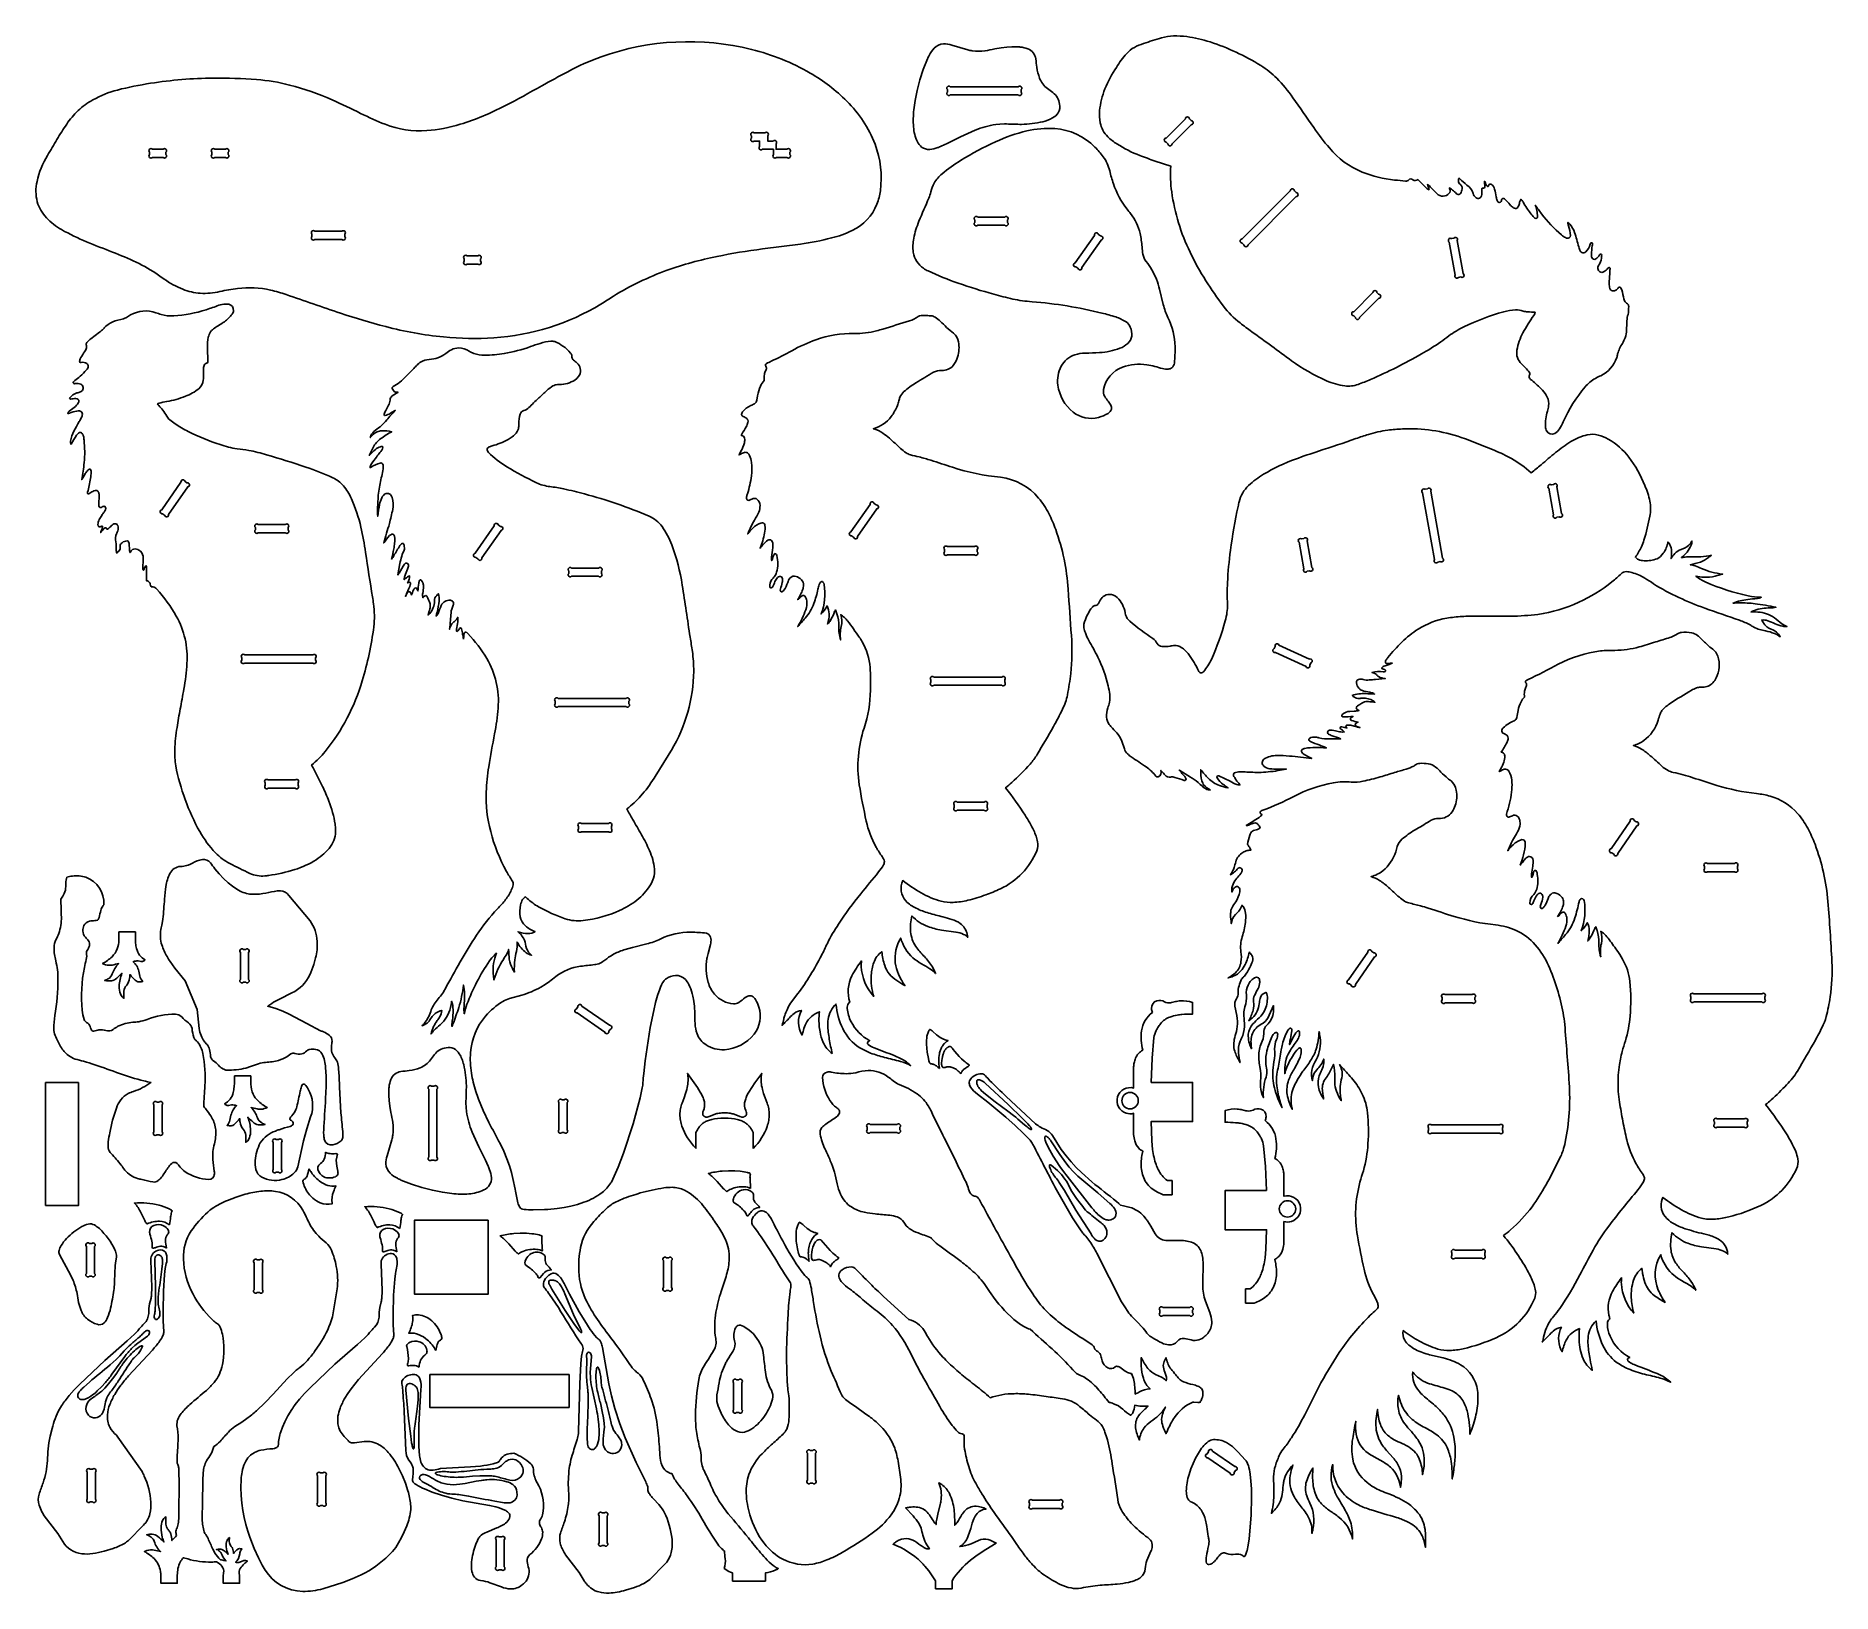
# Model space of a CAD drawing. Extents: x 20.5 to 75.3, y 11.3 to 58.8.
import ezdxf

# ---------------------------------------------------------------- set-up
doc = ezdxf.new("R2010")
doc.units = 0
doc.header["$MEASUREMENT"] = 0
doc.layers.get('0').update_dxf_attribs({"linetype": 'CONTINUOUS'})

msp = doc.modelspace()

# ---------------------------------------------------------------- linework, layer by layer
for points in [[(24.264, 51.509, 0.043949), (23.589, 51.901, 0.018249), (22.868, 52.208, -0.0052), (22.076, 52.523, -0.034793), (21.314, 52.894, -0.071755), (20.852, 53.257, -0.120399), (20.572, 53.741, -0.119099), (20.564, 54.362, -0.081907), (20.884, 55.156, -0.004649), (21.171, 55.643, -0.01167), (21.47, 56.109, -0.0538), (21.817, 56.522, -0.058055), (22.264, 56.845, -0.070925), (23.019, 57.149, -0.026154), (24.026, 57.353, -0.038412), (25.939, 57.509, -0.02244), (27.261, 57.467, -0.046675), (28.265, 57.3, -0.041268), (29.562, 56.848, -0.011292), (30.432, 56.438, 0.021315), (31.176, 56.105, 0.109476), (32.447, 55.912, 0.058378), (33.467, 56.104, 0.046188), (34.825, 56.665, 0.008532), (35.954, 57.276, -0.006303), (36.745, 57.708, -0.03728), (37.765, 58.162, -0.147404), (42.352, 58.386, -0.071157), (44.138, 57.665, -0.063535), (45.255, 56.811, -0.103883), (46.115, 55.499, -0.125822), (46.277, 54.08, -0.058409), (46.173, 53.667, -0.186899), (45.421, 52.87, -0.053724), (44.788, 52.639, -0.029719), (43.838, 52.456), (42.68, 52.305, 0.016937), (41.297, 52.076, 0.037032), (39.774, 51.654, 0.052186), (38.14, 50.868, -0.00447), (37.757, 50.623, -0.119641), (34.491, 49.595, -0.042166), (32.958, 49.623, -0.039221), (31.195, 49.94, -0.016725), (29.818, 50.348, -0.00324), (28.161, 50.913, 0.027526), (27.684, 51.052, 0.084054), (26.679, 51.102, 0.027759), (26.141, 51.007, -0.066396), (25.542, 50.954, -0.080063), (25.011, 51.077, -0.052876), (24.442, 51.385, -0.008373)], [(62.511, 54.416, 0.472542), (62.39, 54.407, -0.22285), (62.291, 54.376, 0.001624), (61.956, 54.405, -0.068121), (60.966, 54.648, -0.12294), (59.969, 55.382, -0.02381), (59.49, 56.006, 0.001574), (58.855, 56.915, 0.042264), (58.365, 57.507, 0.057419), (57.874, 57.893, 0.061287), (56.329, 58.615, 0.042216), (55.618, 58.776, 0.038891), (55.217, 58.796, 0.053878), (54.853, 58.736, 0.024246), (54.303, 58.562, 0.039203), (54.021, 58.449, 0.093957), (53.789, 58.263, 0.045786), (53.474, 57.839, 0.044522), (53.125, 57.183, 0.075403), (52.963, 56.52, 0.062755), (52.981, 56.153, 0.154552), (53.212, 55.724, 0.054283), (53.491, 55.505, 0.050589), (54.185, 55.155, 0.012561), (54.657, 54.985), (55.133, 54.832, 0.056962), (55.161, 54.042, 0.077991), (55.72, 52.205, 0.031223), (56.203, 51.337, 0.021695), (56.737, 50.561, 0.066128), (57.245, 50.052, 0.012098), (57.603, 49.784, -0.002903), (58.813, 48.9, 0.051664), (59.883, 48.288, 0.066066), (60.434, 48.13, 0.116399), (60.842, 48.178, 0.018336), (61.224, 48.329, 0.02908), (62.772, 49.105, 0.025635), (63.363, 49.472, 0.007028), (63.606, 49.655, -0.046863), (64.071, 49.928, -0.049175), (65.284, 50.39, -0.041508), (65.642, 50.448, -0.094251), (65.875, 50.411, 0.043478), (66.017, 50.387, 0.002725), (66.238, 50.377, -0.170198), (66.201, 50.277, 0.034561), (65.87, 49.749, 0.075272), (65.688, 49.225, 0.078691), (65.685, 49.048, 0.149428), (65.787, 48.848), (65.947, 48.686, -0.036385), (66.069, 48.539, -0.259667), (66.062, 48.437, 0.278525), (66.074, 48.364, 0.074068), (66.14, 48.302, -0.021462), (66.461, 48.004, -0.070209), (66.613, 47.79, -0.156754), (66.652, 47.524, -0.042814), (66.615, 47.362, 0.083035), (66.558, 46.889, 0.099043), (66.594, 46.752, 0.410108), (66.837, 46.68, 0.121168), (66.988, 46.828, 0.044531), (67.096, 47.034, -0.071518), (67.767, 48.102, -0.083569), (68.079, 48.362, -0.017319), (68.246, 48.443, 0.199218), (68.729, 48.994, 0.033314), (68.757, 49.107, -0.093942), (68.905, 49.428, 0.043112), (68.987, 49.597, 0.07813), (69.029, 49.834, -0.010511), (69.039, 50.115, -0.045257), (69.074, 50.311, 0.050349), (69.093, 50.552, 0.219237), (69.055, 50.635, -0.050899), (69.002, 50.67, -0.141018), (68.948, 50.78, 0.034098), (68.881, 51.056, 0.04051), (68.852, 51.121, 0.540897), (68.776, 51.125, -0.124694), (68.697, 51.045, -0.224341), (68.567, 51.039, -0.20451), (68.521, 51.099, -0.08534), (68.5, 51.254, -0.022348), (68.516, 51.533, 0.004974), (68.521, 51.67, 0.092324), (68.524, 51.717, 0.465358), (68.479, 51.734, 0.142161), (68.437, 51.693, -0.140197), (68.31, 51.596, -0.573079), (68.157, 51.745, -0.097038), (68.211, 51.862, 0.11842), (68.267, 52.075, 0.177577), (68.262, 52.136, 0.309517), (68.232, 52.149, 0.161792), (68.206, 52.121, -0.100321), (68.094, 52, -0.478851), (67.971, 52.046, -0.115052), (67.958, 52.142, -0.031602), (67.983, 52.403, 0.072918), (67.993, 52.469, 0.578926), (67.944, 52.488, 0.123345), (67.923, 52.446, -0.130178), (67.787, 52.219, -0.108216), (67.723, 52.185, -0.318296), (67.628, 52.231, -0.094082), (67.57, 52.37, 0.021518), (67.445, 52.808, 0.09786), (67.295, 53.063, 0.03274), (67.241, 53.113, 0.121912), (67.259, 53.011, -0.083977), (67.318, 52.715, -0.265467), (67.279, 52.643, -0.227759), (67.168, 52.65, -0.073492), (67.05, 52.734, -0.063951), (66.436, 53.376, -0.001993), (66.244, 53.639, -0.065814), (66.289, 53.473, -0.033038), (66.316, 53.292, -0.636537), (66.232, 53.243, -0.1072), (66.21, 53.262, -0.02213), (65.984, 53.551, -0.035849), (65.872, 53.741, 0.147773), (65.804, 53.815, 0.117008), (65.769, 53.729, -0.065461), (65.728, 53.594, -0.186611), (65.666, 53.543, -0.236214), (65.567, 53.568, -0.068673), (65.474, 53.658, 0.019958), (65.32, 53.822, 0.052886), (65.288, 53.846, 0.456459), (65.217, 53.8, -0.036884), (65.209, 53.756, -0.319333), (65.146, 53.718, -0.244637), (65.081, 53.782, -0.054525), (65.056, 53.892, 0.026472), (65.003, 54.13, 0.168091), (64.907, 54.274, 0.460719), (64.828, 54.255), (64.82, 54.224, -0.371112), (64.785, 54.21, -0.176591), (64.739, 54.279, 0.077651), (64.706, 54.357, 0.04134), (64.695, 54.37, -0.077471), (64.7, 54.291, -0.024305), (64.71, 54.2, -0.387706), (64.67, 54.153, 0.04491), (64.634, 54.159, 0.281354), (64.619, 54.143, 0.124384), (64.613, 54.083, -0.072041), (64.605, 53.924, -0.534247), (64.445, 53.865, -0.168584), (64.351, 53.994, 0.199715), (64.161, 54.252, -0.036089), (63.947, 54.447, 0.100537), (63.925, 54.459, 0.324624), (63.901, 54.441, 0.074546), (63.906, 54.419, -0.02832), (63.902, 54.354, 0.217003), (63.937, 54.29, -0.080053), (64, 54.226, -0.174452), (64.016, 54.139, -0.120196), (63.964, 53.992, -0.413352), (63.868, 53.975, -0.05516), (63.811, 54.025, -0.039078), (63.696, 54.124, 0.087231), (63.63, 54.164, 0.316019), (63.634, 54.139, -0.317179), (63.614, 53.994, -0.217836), (63.439, 53.914, -0.214543), (63.245, 53.991, 0.00346), (63.017, 54.228, 0.077735), (62.959, 54.266, 0.105778), (62.985, 54.186, -0.064046), (63.005, 54.134, -0.174397), (63.001, 54.109, -0.098785), (62.889, 54.197, 0.010363), (62.669, 54.42, -0.192388), (62.592, 54.391, -0.226857)], [(51.744, 56.72, 0.184781), (51.539, 57.071, 0.011254), (51.37, 57.196, -0.136454), (51.134, 57.507, -0.060758), (51.046, 57.845, -0.002191), (51.018, 58.096, 0.26826), (50.773, 58.404, 0.07219), (50.545, 58.458, 0.020381), (50.426, 58.466), (50.29, 58.465), (50.135, 58.454), (49.96, 58.433), (49.765, 58.401, -0.008983), (49.464, 58.343, -0.07392), (49.08, 58.345, -0.020643), (48.94, 58.372), (48.452, 58.519, 0.078568), (48.203, 58.556, 0.192811), (47.919, 58.426, 0.07529), (47.764, 58.204, 0.019181), (47.712, 58.096), (47.585, 57.776), (47.48, 57.455), (47.398, 57.138), (47.337, 56.832), (47.298, 56.544, 0.044501), (47.287, 56.027, 0.08879), (47.407, 55.572, 0.107011), (47.535, 55.411, 0.188625), (47.782, 55.339, 0.071924), (48.026, 55.392, 0.017438), (48.136, 55.435), (48.318, 55.518), (48.721, 55.721), (48.941, 55.826), (49.172, 55.925, -0.059152), (49.794, 56.097), (49.925, 56.111), (50.059, 56.116), (50.126, 56.116, 0.016769), (50.583, 56.103, 0.054486), (51.231, 56.182, 0.057388), (51.525, 56.297, 0.122302), (51.701, 56.457, 0.205506)], [(48.32, 57.161), (48.32, 57.088, 1), (48.409, 57), (50.482, 57, 1), (50.57, 57.088), (50.57, 57.161, 1), (50.482, 57.25), (48.409, 57.25, 1)], [(42.434, 55.844), (42.758, 55.844, -1), (42.846, 55.756), (42.846, 55.594), (43.008, 55.594, -1), (43.096, 55.506), (43.096, 55.344), (43.43, 55.344, -1), (43.519, 55.256), (43.519, 55.182, -1), (43.43, 55.094), (43.107, 55.094, -1), (43.019, 55.182), (43.019, 55.344), (42.685, 55.344, -1), (42.596, 55.432), (42.596, 55.594), (42.434, 55.594, -1), (42.346, 55.682), (42.346, 55.756, -1)], [(47.757, 53.856, 0.005788), (47.453, 53.153, 0.04105), (47.294, 52.63, 0.080681), (47.282, 52.204, 0.205977), (47.594, 51.715, 0.045633), (47.734, 51.635, 0.024714), (48.649, 51.264, 0.019689), (49.732, 50.928, 0.014897), (50.315, 50.779, 0.031658), (50.901, 50.696, -0.040976), (53.032, 50.351, -0.01316), (53.455, 50.232, -0.054976), (53.768, 50.086, -0.154932), (53.894, 49.923, -0.144626), (53.942, 49.649, -0.175825), (53.82, 49.423, -0.099375), (53.581, 49.279, -0.072382), (52.959, 49.145, -0.016027), (52.522, 49.132, 0.062085), (52.209, 49.083, 0.198695), (51.792, 48.73, 0.162273), (51.691, 48.155, 0.193611), (52.152, 47.333, 0.234306), (52.932, 47.172, 0.074764), (53.224, 47.294, 0.197809), (53.321, 47.419, 0.189058), (53.303, 47.545, 0.050269), (53.223, 47.663, -0.029541), (53.117, 47.807, -0.189313), (53.083, 48.018, -0.273344), (53.663, 48.703, -0.126468), (54.4, 48.774, -0.037935), (54.881, 48.658, 0.078528), (55.055, 48.642, 0.124111), (55.166, 48.684, 0.210924), (55.242, 48.829, 0.022805), (55.265, 49.327, 0.113445), (55.04, 50.215, -0.045804), (54.903, 50.616), (54.791, 51.076, 0.073707), (54.554, 51.673, 0.03925), (54.381, 51.918, -0.127436), (54.282, 52.145, -0.025077), (54.255, 52.368, 0.032606), (54.197, 52.774, 0.107501), (53.909, 53.381, 0.017551), (53.798, 53.519, -0.087371), (53.384, 54.29, -0.025339), (53.27, 54.688, 0.101212), (53.071, 55.117, 0.048029), (52.819, 55.409, 0.184975), (51.592, 55.974, 0.074535), (50.745, 55.903, 0.050622), (49.792, 55.573, 0.03268), (48.719, 54.999, 0.031792), (48.158, 54.594, 0.086048), (47.916, 54.312, 0.069194), (47.818, 54.043, -0.034224)], [(54.995, 55.561), (55.046, 55.51, 1), (55.171, 55.51), (55.754, 56.092, 1), (55.754, 56.217), (55.702, 56.268, 1), (55.577, 56.268), (54.995, 55.686, 1)], [(24.082, 55.344), (24.406, 55.344, -1), (24.494, 55.256), (24.494, 55.182, -1), (24.406, 55.094), (24.082, 55.094, -1), (23.994, 55.182), (23.994, 55.256, -1)], [(25.985, 55.344), (26.308, 55.344, -1), (26.397, 55.256), (26.397, 55.182, -1), (26.308, 55.094), (25.985, 55.094, -1), (25.897, 55.182), (25.897, 55.256, -1)], [(58.776, 54.077), (57.31, 52.611, 1), (57.31, 52.486), (57.362, 52.434, 1), (57.487, 52.434), (58.953, 53.9, 1), (58.953, 54.025), (58.901, 54.077, 1)], [(49.156, 53.188), (49.156, 53.115, 1), (49.245, 53.027), (50.068, 53.027, 1), (50.156, 53.115), (50.156, 53.188, 1), (50.068, 53.277), (49.245, 53.277, 1)], [(29.036, 52.844), (29.859, 52.844, -1), (29.947, 52.756), (29.947, 52.682, -1), (29.859, 52.594), (29.036, 52.594, -1), (28.947, 52.682), (28.947, 52.756, -1)], [(52.804, 52.72), (52.22, 51.879, 1), (52.242, 51.756), (52.302, 51.715, 1), (52.425, 51.737), (53.009, 52.577, 1), (52.987, 52.7), (52.927, 52.742, 1)], [(63.621, 52.516), (63.803, 51.509, 1), (63.905, 51.438), (63.977, 51.451, 1), (64.049, 51.553), (63.867, 52.56, 1), (63.764, 52.632), (63.692, 52.619, 1)], [(33.678, 51.844), (34.002, 51.844, 1), (34.09, 51.932), (34.09, 52.006, 1), (34.002, 52.094), (33.678, 52.094, 1), (33.59, 52.006), (33.59, 51.932, 1)], [(61.293, 50.975), (60.711, 50.393, 1), (60.711, 50.268), (60.763, 50.217, 1), (60.888, 50.217), (61.47, 50.799, 1), (61.47, 50.924), (61.418, 50.975, 1)], [(24.018, 42.085, 0.095816), (24.042, 42.02, 0.074993), (24.058, 42.003, -0.218996), (24.138, 42, -0.095167), (24.22, 41.936, -0.053438), (24.81, 41.116, -0.14535), (25.136, 39.674, -0.028956), (25.041, 38.889, -0.005522), (24.931, 38.286, 0.006318), (24.833, 37.725, 0.028773), (24.765, 37.044, 0.048976), (24.795, 36.555, 0.07985), (25.526, 34.549, 0.060537), (26.006, 33.9, 0.079086), (26.445, 33.577, 0.011573), (27.049, 33.275, 0.13375), (27.513, 33.199, 0.020815), (27.628, 33.212, 0.040692), (28.422, 33.389, 0.062353), (29.077, 33.692, 0.092105), (29.514, 34.097, 0.167821), (29.668, 34.606, 0.033822), (29.654, 34.775, 0.054737), (29.462, 35.478, 0.021849), (29.269, 35.925, 0.007313), (28.938, 36.576, 0.049451), (29.35, 36.988, 0.097663), (30.481, 39.145, 0.041192), (30.833, 40.788, 0.06018), (30.823, 41.493, 0.009833), (30.794, 41.699, -0.006092), (30.581, 43.055, 0.020295), (30.439, 43.826, 0.047215), (30.15, 44.694, 0.063203), (29.907, 45.088, 0.111532), (29.584, 45.33, 0.026717), (28.76, 45.657, 0.009504), (27.566, 46.034, 0.021715), (27.021, 46.166, 0.016397), (26.667, 46.216, -0.048691), (26.144, 46.343, -0.036248), (25.173, 46.743, -0.029109), (24.775, 46.978, -0.017176), (24.616, 47.096, -0.085201), (24.519, 47.211, 0.024715), (24.401, 47.396, 0.024807), (24.277, 47.53, -0.04084), (24.24, 47.58, -0.205737), (24.284, 47.605, -0.018216), (24.515, 47.653, 0.043688), (25.091, 47.814, 0.072778), (25.498, 48.046, 0.19757), (25.635, 48.308, 0.040996), (25.643, 48.45, 0.003107), (25.641, 48.666, -0.120974), (25.669, 48.781, -0.159708), (25.71, 48.816, -0.058556), (25.762, 48.832, 0.083041), (25.777, 48.953, -0.005976), (25.758, 49.304, -0.067909), (25.787, 49.615, -0.075212), (25.858, 49.783, -0.10325), (25.973, 49.894, 0.016394), (26.28, 50.089, 0.078168), (26.514, 50.316, 0.107064), (26.556, 50.424, 0.391234), (26.408, 50.619, 0.071232), (26.313, 50.627, 0.075225), (26.108, 50.587, -0.007461), (25.724, 50.453, -0.060746), (24.731, 50.264, -0.089836), (24.347, 50.308, -0.022613), (24.189, 50.362, 0.215682), (23.414, 50.294, 0.02234), (23.293, 50.219, -0.049527), (23.198, 50.178), (22.948, 50.112, 0.101395), (22.667, 49.955, 0.026856), (22.588, 49.872, -0.031627), (22.468, 49.764), (22.202, 49.567, 0.052199), (22.082, 49.454, 0.299828), (22.071, 49.364, -0.156841), (22.072, 49.291, -0.077227), (22.016, 49.174, 0.019178), (21.903, 48.995, 0.042434), (21.865, 48.906, 0.201865), (21.874, 48.854, 0.280055), (21.907, 48.843, -0.216956), (22.082, 48.813, -0.214003), (22.127, 48.734, -0.175325), (22.073, 48.617, -0.041328), (21.875, 48.425, 0.005071), (21.721, 48.294, 0.096947), (21.675, 48.252, 0.440139), (21.688, 48.206, 0.184973), (21.728, 48.2, -0.13039), (21.9, 48.184, -0.302127), (21.971, 48.081, -0.279955), (21.925, 47.972, -0.067393), (21.89, 47.952, -0.020218), (21.779, 47.917, 0.148736), (21.562, 47.763, 0.304116), (21.561, 47.739, 0.304116), (21.584, 47.729, -0.057256), (21.744, 47.745, -0.183471), (21.821, 47.715, -0.336207), (21.831, 47.621, -0.093975), (21.695, 47.472, 0.010768), (21.545, 47.358, 0.135226), (21.501, 47.294, 0.211645), (21.554, 47.297, -0.062615), (21.776, 47.366, -0.060972), (21.861, 47.367, -0.163249), (21.93, 47.328, -0.183357), (21.947, 47.267, -0.097747), (21.914, 47.16, -0.025023), (21.847, 47.043, 0.003797), (21.688, 46.753, 0.091572), (21.59, 46.451, 0.070734), (21.596, 46.354, 0.130312), (21.647, 46.423, -0.078542), (21.824, 46.69, -0.235724), (21.901, 46.711, -0.150607), (21.941, 46.68, -0.127587), (21.982, 46.596, -0.038908), (21.997, 46.479, -0.055536), (22.001, 45.794, -0.021613), (21.927, 45.274), (22.019, 45.432, -0.027598), (22.095, 45.537, -0.048062), (22.142, 45.585, -0.518481), (22.206, 45.568, -0.085893), (22.211, 45.502, -0.049411), (22.197, 45.312, -0.033118), (22.105, 44.888, 0.179453), (22.115, 44.844, 0.259467), (22.142, 44.842, 0.078898), (22.203, 44.881, -0.059687), (22.333, 44.942, -0.242789), (22.415, 44.928, -0.153887), (22.459, 44.83, -0.056215), (22.457, 44.685, 0.029849), (22.451, 44.476, 0.643021), (22.544, 44.437, -0.32615), (22.632, 44.455, -0.327713), (22.66, 44.391, -0.123703), (22.589, 44.258, 0.051324), (22.525, 44.156, 0.044607), (22.444, 44.021, 0.164112), (22.428, 43.87, 0.415618), (22.492, 43.836, -0.012072), (22.536, 43.853, -0.127513), (22.56, 43.853, -0.124142), (22.537, 43.757), (22.518, 43.711, 0.059832), (22.505, 43.663, 0.048074), (22.577, 43.748, -0.063431), (22.617, 43.792, -0.107144), (22.65, 43.807, -0.276164), (22.678, 43.794, 0.08354), (22.696, 43.768, 0.281542), (22.718, 43.767, 0.110862), (22.772, 43.814, -0.035105), (22.888, 43.916, -0.244789), (22.983, 43.923, -0.184927), (23.026, 43.872, -0.192746), (23.027, 43.714, -0.054575), (22.988, 43.626, 0.180076), (22.965, 43.382, -0.04595), (22.979, 43.138, 0.072881), (22.994, 43.036, 0.311275), (23.008, 43.046, -0.114641), (23.056, 43.09, 0.201899), (23.097, 43.159, 0.035248), (23.095, 43.241, -0.228913), (23.158, 43.353, -0.136638), (23.313, 43.411, -0.33239), (23.358, 43.377, -0.094938), (23.378, 43.288, 0.029527), (23.388, 43.118, 0.038184), (23.404, 43.054, 0.203815), (23.419, 43.068, -0.297837), (23.512, 43.16, -0.195538), (23.672, 43.127, -0.242876), (23.797, 42.939, -0.040777), (23.799, 42.802, 0.0158), (23.795, 42.551, 0.241284), (23.812, 42.512, 0.064308), (23.831, 42.547, -0.04474), (23.862, 42.622, -0.099132), (23.888, 42.652, -0.091287), (23.904, 42.576, -0.006054), (23.901, 42.194, -0.277732), (24.001, 42.128, -0.07016)], [(46.139, 34.089, -0.072368), (45.849, 34.864, -0.013019), (45.633, 35.978, -0.116204), (45.78, 37.702, 0.073879), (45.977, 38.856, 0.02178), (45.967, 39.552, 0.113228), (45.721, 40.336, 0.019313), (45.635, 40.474, 0.010285), (45.278, 40.968, 0.049822), (45.18, 41.073, 0.02213), (45.069, 41.164, -0.137475), (45.085, 40.797, 0.09706), (45.066, 40.389, -0.080757), (45.011, 40.81, 0.080103), (44.953, 41.183, 0.016507), (44.912, 41.303, 0.058574), (44.882, 41.253, -0.04715), (44.754, 40.986, -0.039815), (44.669, 40.872, 0.081273), (44.717, 41.182, 0.107299), (44.654, 41.426, -0.101159), (44.471, 41.182, 0.133809), (44.564, 42.078, 0.104396), (44.528, 42.154, 0.4885), (44.455, 42.151, 0.073098), (44.413, 42.077, 0.034147), (44.376, 41.935, -0.030418), (44.252, 41.499, -0.093737), (43.986, 41.055, -0.010797), (43.872, 40.925, 0.011618), (43.76, 40.794, 0.04554), (44.002, 41.309, 0.110313), (44.033, 41.58, 0.102475), (43.979, 41.726, 0.330465), (43.913, 41.744, 0.128215), (43.835, 41.691), (43.797, 41.651, -0.056296), (43.755, 41.617, 0.05712), (43.913, 41.932, 0.063771), (43.936, 42.054, 0.204711), (43.868, 42.224, 0.1186), (43.71, 42.327, 0.317363), (43.52, 42.269, 0.087814), (43.452, 42.139, -0.086223), (43.334, 41.905, -0.115707), (43.271, 41.854, -0.375476), (43.239, 41.864, -0.193366), (43.229, 41.943, 0.006299), (43.288, 42.136, 0.15773), (43.279, 42.285, 0.45588), (43.171, 42.314, 0.121773), (43.081, 42.204, 0.025354), (43.022, 42.062, -0.091876), (42.97, 41.983, -0.644123), (42.912, 42.005, -0.192504), (42.972, 42.23, -0.021205), (43.048, 42.319, 0.099279), (43.115, 42.454, 0.134086), (43.119, 42.961, 0.148282), (43.085, 43.017, 0.394868), (43.049, 43.013, 0.087766), (43.011, 42.936, -0.019707), (42.987, 42.848, -0.066465), (42.966, 42.807, -0.101817), (42.957, 42.912, 0.005332), (43, 43.202, 0.032812), (43.003, 43.309, 0.156324), (42.962, 43.416, 0.364394), (42.842, 43.43, 0.075758), (42.712, 43.307, -0.004678), (42.61, 43.182, 0.04602), (42.748, 43.647, 0.072516), (42.759, 43.882, 0.251245), (42.709, 43.954, 0.181791), (42.636, 43.952, 0.107855), (42.389, 43.798, 0.048237), (42.232, 43.621, -0.025583), (42.435, 44.04, 0.036002), (42.569, 44.282, 0.11715), (42.608, 44.49, 0.200358), (42.512, 44.68, 0.272059), (42.397, 44.696), (42.291, 44.651, -0.154473), (42.234, 44.644, -0.187571), (42.212, 44.66, -0.199731), (42.198, 44.749, -0.029204), (42.224, 44.839, 0.03816), (42.347, 45.388, 0.063897), (42.349, 45.802, 0.069224), (42.288, 46.011, 0.119133), (42.227, 46.088, 0.20942), (42.136, 46.105, 0.100137), (42.021, 46.05, -0.131398), (41.972, 46.03, -0.048161), (42.027, 46.138, 0.073856), (42.132, 46.401, 0.076446), (42.138, 46.537, 0.160887), (42.104, 46.597, 0.128942), (42.042, 46.618, -0.119306), (42.055, 46.662, 0.013318), (42.187, 46.887, 0.058599), (42.238, 47.018, 0.157944), (42.233, 47.102, 0.110707), (42.205, 47.136, 0.041932), (42.097, 47.199, -0.20133), (42.045, 47.257, -0.147883), (42.049, 47.295, -0.074235), (42.076, 47.34, -0.115424), (42.328, 47.535, 0.025639), (42.436, 47.586, 0.239771), (42.513, 47.699), (42.532, 47.83, -0.049589), (42.618, 48.124, -0.090983), (42.739, 48.3, -0.033442), (42.741, 48.48, -0.107902), (42.786, 48.604, 0.175256), (42.8, 48.703, 0.062824), (42.775, 48.753, -0.395309), (42.795, 48.809, -0.026388), (42.953, 48.885, 0.017821), (43.576, 49.205, -0.038158), (44.315, 49.538, -0.087709), (45.475, 49.726, 0.064684), (46.164, 49.812, 0.012478), (46.349, 49.862, 0.001256), (47.167, 50.114, 0.078682), (47.428, 50.242, -0.153023), (47.623, 50.28, 0.00732), (47.817, 50.267, -0.123438), (47.952, 50.222, -0.04468), (48.104, 50.104, -0.006183), (48.298, 49.913, 0.021229), (48.51, 49.739, -0.173316), (48.66, 49.47, -0.124233), (48.633, 49.012, -0.105892), (48.499, 48.752, -0.23034), (48.148, 48.603, 0.138003), (47.895, 48.545, 0.001332), (47.363, 48.225, 0.04333), (46.997, 47.958, 0.107282), (46.875, 47.79, 0.042863), (46.845, 47.676, -0.04307), (46.796, 47.533, -0.063856), (46.608, 47.195, -0.162699), (46.064, 46.828, -0.08012), (46.357, 46.688, -0.035438), (46.553, 46.537, -0.002832), (46.894, 46.228, 0.030554), (47.061, 46.095, 0.073925), (47.192, 46.033, 0.01298), (47.457, 45.967, -0.012643), (47.82, 45.865, -0.003217), (48.472, 45.651, 0.050106), (49.944, 45.346, -0.190981), (51.101, 44.713, -0.060071), (51.412, 44.242, -0.033689), (51.623, 43.752, -0.070329), (52.005, 41.932, 0.000867), (52.102, 40.522, -0.045678), (52.084, 39.364, -0.017739), (51.981, 38.717, -0.063722), (51.831, 38.275, -0.013917), (51.554, 37.747, -0.005028), (51.058, 36.897, -0.037354), (50.846, 36.608, -0.02405), (50.284, 36.044, -0.011954), (50.095, 35.883, -0.020298), (50.692, 35.047, -0.030212), (50.955, 34.578, -0.052109), (51.073, 34.24, -0.150271), (51.049, 33.967, -0.187965), (49.936, 32.804, -0.028023), (49.491, 32.622, -0.02766), (48.947, 32.455, -0.043257), (48.496, 32.389, -0.067309), (48.129, 32.424, -0.060689), (47.522, 32.681, -0.039676), (46.961, 33.057, 0.299532), (47.053, 32.436, 0.087), (47.369, 32.212, 0.045821), (47.755, 32.064, 0.011316), (48.18, 31.95, -0.010703), (48.459, 31.873, -0.074593), (48.715, 31.744, -0.174765), (48.923, 31.424, -0.037408), (48.94, 31.323, 0.113296), (48.814, 31.417, 0.068641), (48.583, 31.485), (48.139, 31.548, -0.047579), (47.723, 31.655, -0.109363), (47.238, 31.977, 0.076069), (47.2, 31.496, 0.12384), (47.357, 31.049, 0.039931), (47.62, 30.74, -0.044461), (47.863, 30.428, -0.048674), (47.962, 30.223, 0.073284), (47.79, 30.368, 0.011531), (47.535, 30.519, -0.042965), (47.269, 30.703, -0.149929), (46.9, 31.304, 0.167713), (46.733, 30.547, 0.073265), (46.833, 30.203, 0.03001), (46.931, 30.008, 0.012807), (47.025, 29.853, 0.010715), (46.776, 30.009, -0.178967), (46.411, 30.463, -0.039776), (46.354, 30.676, -0.013692), (46.32, 30.889, 0.14529), (46.075, 30.555, 0.073676), (46, 30.177, 0.090771), (46.075, 29.527, -0.17418), (45.694, 30.44, -0.04076), (45.702, 30.606, 0.046058), (45.411, 30.154, 0.203272), (45.348, 29.352, 0.19202), (45.302, 29.313, 0.154062), (45.269, 29.158, 0.103542), (45.385, 28.755, 0.154317), (45.952, 28.176, 0.083761), (45.891, 28.134, 0.389363), (45.904, 28.061, 0.067936), (46.09, 27.958, -0.001676), (46.699, 27.721, -0.040309), (47.028, 27.557, -0.06865), (47.199, 27.418, 0.061537), (46.89, 27.543, 0.006694), (46.403, 27.666, -0.026967), (45.979, 27.799, -0.041157), (45.655, 27.958, -0.144989), (45.133, 28.544, -0.089004), (44.924, 29.292, 0.178602), (44.685, 28.826, 0.039721), (44.675, 28.661, 0.038641), (44.721, 28.221, 0.00965), (44.807, 27.786, -0.13299), (44.536, 28.121, -0.064005), (44.438, 28.447, -0.05419), (44.406, 28.862, -0.018679), (44.418, 29.056, 0.198126), (44.006, 28.691, 0.041469), (43.93, 28.498, 0.016575), (43.89, 28.348, -0.261117), (43.869, 29.098, 0.11613), (43.651, 29.009, 0.032512), (43.507, 28.874, -0.008994), (43.283, 28.642, 0.03751), (43.33, 28.84, -0.033272), (43.362, 28.944, -0.003632), (43.431, 29.121, -0.051996), (43.541, 29.315), (43.763, 29.61, 0.039199), (44.485, 30.776, 0.003776), (44.661, 31.14, -0.030703), (45.003, 31.732, -0.02348), (45.68, 32.652, -0.002814), (46.224, 33.317, 0.043735), (46.374, 33.534, 0.187406), (46.395, 33.677, 0.069781), (46.378, 33.717, -0.013916), (46.194, 33.993, -0.012968)], [(33.568, 40.416, 0.020055), (33.581, 40.557, -0.060136), (33.594, 40.604, -0.279762), (33.632, 40.627, -0.168932), (33.703, 40.586, -0.051067), (34.278, 39.823, -0.155047), (34.622, 38.312, -0.027928), (34.515, 37.526, 0.007238), (34.339, 36.527, 0.028967), (34.26, 35.759, 0.074267), (34.396, 34.552, 0.066044), (34.879, 33.335, 0.007906), (35.056, 33.044, -0.162679), (35.078, 32.922, -0.070518), (35.025, 32.762, -0.057693), (34.853, 32.479, -0.026489), (34.603, 32.193, 0.042284), (33.968, 31.391, 0.018242), (33.463, 30.574, 0.004023), (33.007, 29.751, -0.060794), (32.76, 29.407, 0.086601), (32.569, 29.065, -0.090637), (32.364, 28.694, -0.02392), (32.305, 28.631, 0.188182), (32.565, 28.844, -0.175135), (32.814, 29.064, -0.023184), (32.905, 29.097, -0.118251), (32.839, 28.896, -0.031794), (32.768, 28.789, 0.026785), (32.653, 28.604, 0.077026), (32.579, 28.38, -0.067616), (32.669, 28.493, -0.008769), (32.853, 28.655, 0.156776), (33.17, 29.187, 0.033382), (33.205, 29.38, -0.079371), (33.249, 29.121, -0.054201), (33.224, 28.776, 0.053871), (33.216, 28.611, 0.038903), (33.245, 28.677, 0.009287), (33.422, 29.183, 0.050482), (33.566, 29.873, -0.069148), (33.6, 29.597, -0.028796), (33.583, 29.212, 0.067967), (33.591, 28.996, -0.036164), (33.672, 29.285, -0.058782), (34.359, 30.606, -0.049387), (34.509, 30.786, -0.026304), (34.573, 30.842, 0.124774), (34.474, 30.203, 0.020766), (34.494, 30.029, -0.073825), (34.783, 30.655, 0.009793), (34.896, 30.829, 0.084693), (34.943, 30.955, 0.019747), (34.963, 30.656, 0.082244), (35.059, 30.373, 0.019063), (35.118, 30.268, -0.036325), (35.131, 30.636, -0.026425), (35.181, 30.894, 0.066476), (35.203, 31.18, 0.096788), (35.474, 30.858, 0.116157), (35.644, 30.779, -0.026073), (35.551, 30.877, -0.15081), (35.457, 31.116, 0.138701), (35.361, 31.354, 0.056276), (35.232, 31.498, 0.093564), (35.539, 31.439, 0.139041), (35.749, 31.501, -0.116903), (35.458, 31.679, -0.168219), (35.292, 31.953, -0.083923), (35.307, 32.319, -0.066568), (35.368, 32.476, -0.142693), (35.455, 32.558), (35.471, 32.549, -0.047693), (35.511, 32.512, 0.054516), (35.857, 32.253, 0.038172), (36.668, 31.892, 0.108398), (37.212, 31.837, 0.073413), (38.328, 32.143, 0.05551), (38.849, 32.454, 0.090073), (39.269, 32.929, 0.049961), (39.361, 33.131, 0.094579), (39.386, 33.408, 0.082812), (39.239, 33.968, 0.025033), (38.995, 34.453, 0.004518), (38.723, 34.924, -0.00947), (38.548, 35.241, 0.049697), (38.967, 35.631, 0.044365), (39.377, 36.172, 0.001614), (39.906, 37.028, 0.132861), (40.586, 39.438, 0.036087), (40.545, 40.036, 0.008147), (40.478, 40.472, -0.001421), (40.239, 42.061, 0.05004), (39.918, 43.288, 0.065672), (39.624, 43.845, 0.131686), (39.228, 44.16, 0.038454), (37.255, 44.838, 0.009692), (36.619, 44.995, 0.030801), (36.201, 45.062, -0.082097), (35.791, 45.182, -0.023289), (34.89, 45.665, -0.062484), (34.328, 46.106, -0.224886), (34.29, 46.214, -0.22693), (34.332, 46.268, -0.063935), (34.443, 46.302, 0.056796), (34.925, 46.497, 0.022015), (35.05, 46.576, 0.086352), (35.205, 46.737, 0.078374), (35.24, 46.823, 0.057276), (35.255, 46.974, -0.066349), (35.296, 47.269, -0.262842), (35.409, 47.38, 0.125745), (35.561, 47.469, 0.013785), (35.703, 47.612, -0.016765), (35.868, 47.765, 0.008728), (36.107, 47.991, -0.036794), (36.296, 48.132, -0.132068), (36.434, 48.171, 0.121768), (36.909, 48.276, 0.149683), (37.1, 48.459, 0.340256), (37.027, 48.837, 0.038056), (36.924, 48.915, -0.293732), (36.874, 49.044, 0.147455), (36.865, 49.088, 0.061954), (36.832, 49.134, 0.077099), (36.598, 49.343, 0.062198), (36.352, 49.48, 0.092639), (36.233, 49.498, 0.046621), (35.903, 49.427, 0.014622), (35.613, 49.328, -0.039554), (34.811, 49.117, -0.041544), (34.214, 49.067, -0.077366), (33.882, 49.122, -0.056515), (33.741, 49.194, 0.126943), (33.423, 49.288, 0.122538), (33.2, 49.232, 0.046323), (33.027, 49.12, -0.151902), (32.523, 48.939, 0.116374), (32.257, 48.857, 0.045546), (32.189, 48.804, 0.026568), (32.085, 48.698, -0.014231), (31.803, 48.412, -0.092538), (31.42, 48.112, 0.371042), (31.395, 48.052, 0.244214), (31.49, 47.945, 0.09846), (31.571, 47.939, -0.168317), (31.549, 47.919, 0.048055), (31.384, 47.816, 0.206494), (31.327, 47.7, -0.101644), (31.285, 47.54, -0.027936), (31.199, 47.383), (31.169, 47.327, 0.042583), (31.146, 47.267, 0.343745), (31.162, 47.23, 0.169579), (31.175, 47.228, 0.080991), (31.336, 47.295, -0.014851), (31.486, 47.384, 0.010857), (31.231, 47.094, -0.065233), (30.881, 46.78, 0.135819), (30.741, 46.608, 0.044205), (30.725, 46.557, -0.131503), (30.939, 46.735, -0.094186), (31.07, 46.762, -0.090596), (31.382, 46.735, 0.033538), (31.042, 46.524, 0.101146), (30.811, 46.257, 0.029393), (30.693, 46.013, -0.021218), (30.884, 46.196, -0.11125), (31.041, 46.278, -0.064504), (31.082, 46.285, -0.206741), (31.112, 46.27, -0.213385), (31.112, 46.254, -0.091645), (31.021, 46.1, 0.02779), (30.915, 45.961), (30.804, 45.821, 0.077474), (30.733, 45.695, 0.042437), (30.719, 45.643, 0.157578), (30.752, 45.653, -0.067802), (31.023, 45.78, -0.49619), (31.118, 45.716, -0.082601), (31.102, 45.491, 0.01182), (31.002, 45.047, 0.024523), (30.97, 44.8, 0.018698), (30.948, 44.321, 0.01221), (30.952, 44.161, -0.016518), (31.009, 44.517, -0.051017), (31.074, 44.718, -0.097515), (31.147, 44.818, -0.221721), (31.28, 44.854, -0.178184), (31.351, 44.805, -0.093771), (31.388, 44.732, -0.112098), (31.408, 44.367, -0.023806), (31.307, 43.935, -0.005214), (31.134, 43.344, -0.052751), (31.315, 43.568, -0.09292), (31.384, 43.61, -0.404011), (31.458, 43.577, -0.09675), (31.467, 43.545, -0.06484), (31.467, 43.342, -0.017261), (31.441, 43.168, -0.009702), (31.375, 42.851, 0.042015), (31.448, 42.96, -0.031868), (31.63, 43.265, -0.028481), (31.675, 43.32, -0.238253), (31.725, 43.332, -0.180148), (31.741, 43.318, -0.108056), (31.763, 43.236, 0.007815), (31.768, 43.152, 0.062107), (31.627, 42.714), (31.57, 42.373, 0.04252), (31.607, 42.428, -0.025694), (31.765, 42.7, -0.314724), (31.835, 42.73, -0.314724), (31.888, 42.674, -0.098845), (31.863, 42.548, 0.016331), (31.778, 42.336, 0.078647), (31.76, 42.225, -0.048034), (31.831, 42.286, -0.080617), (31.897, 42.336, -0.094315), (31.916, 42.339, -0.318948), (31.925, 42.324, -0.115287), (31.912, 42.243, 0.017906), (31.865, 42.126, -0.134192), (31.918, 42.146, -0.357321), (31.951, 42.119, -0.141261), (31.946, 42.066, -0.025304), (31.874, 41.89, 0.007077), (31.796, 41.715, -0.077116), (31.848, 41.81, -0.108775), (31.884, 41.854, -0.441145), (31.951, 41.836, -0.068952), (31.978, 41.759, 0.080591), (32, 41.803, -0.058547), (32.055, 41.939, -0.268217), (32.115, 41.973, -0.235272), (32.146, 41.951, -0.061369), (32.166, 41.907, 0.04748), (32.177, 41.882, -0.011897), (32.202, 42.115, -0.058015), (32.227, 42.204, -0.439069), (32.272, 42.211, -0.154183), (32.295, 42.185, -0.039773), (32.334, 42.11, -0.092947), (32.349, 42.013, -0.026314), (32.325, 41.815, 0.087976), (32.329, 41.675, -0.169244), (32.397, 41.738, -0.264153), (32.445, 41.727, -0.119066), (32.463, 41.703, -0.013223), (32.539, 41.52, -0.107195), (32.551, 41.401, -0.019475), (32.54, 41.339, -0.01655), (32.486, 41.149, 0.098263), (32.542, 41.197, 0.186868), (32.681, 41.576, -0.210185), (32.75, 41.746, -0.008874), (32.805, 41.796, -0.099701), (32.823, 41.577, -0.037307), (32.762, 41.238, 0.013695), (32.734, 41.118, 0.101055), (32.792, 41.2, -0.005312), (32.888, 41.437, -0.303668), (33.167, 41.601, -0.507385), (33.257, 41.446, 0.091481), (33.187, 41.21, 0.010378), (33.169, 40.986, -0.004204), (33.143, 40.715, -0.08858), (33.216, 40.879, -0.104722), (33.296, 40.951, 0.158353), (33.392, 41.083, -0.053272), (33.394, 40.937, -0.024415), (33.358, 40.714, 0.088623), (33.356, 40.671, 0.089337), (33.363, 40.65, 0.108049), (33.425, 40.702, -0.011557), (33.476, 40.766, -0.176586), (33.508, 40.723, -0.034364), (33.528, 40.648, -0.01041), (33.553, 40.492, 0.023915)], [(61.891, 39.683, 0.110249), (61.828, 39.682, -0.069357), (61.713, 39.671, -0.254375), (61.676, 39.7, -0.195347), (61.691, 39.773, -0.057062), (61.754, 39.85, -0.030217), (62.178, 40.326, -0.049401), (62.673, 40.719, -0.098063), (63.547, 41.051, -0.03105), (64.009, 41.105, -0.015742), (64.476, 41.118, 0.005027), (65.501, 41.113, 0.026987), (66.326, 41.169, 0.079211), (67.569, 41.538, 0.058894), (68.583, 42.159, 0.023117), (68.866, 42.408, -0.200838), (69.02, 42.471, -0.055662), (69.189, 42.443, -0.068955), (69.584, 42.272, -0.011762), (69.85, 42.101, 0.035064), (70.624, 41.683, 0.020584), (71.412, 41.358, 0.005771), (72.468, 40.989, -0.041071), (72.793, 40.849, -0.005465), (72.912, 40.777, 0.085659), (73.266, 40.667, -0.045794), (73.539, 40.585, -0.056107), (73.715, 40.485, 0.194944), (73.441, 40.713, -0.035562), (73.34, 40.764, -0.096281), (73.218, 40.887, -0.02853), (73.153, 40.996, -0.11021), (73.332, 40.975, -0.030312), (73.556, 40.88, 0.053777), (73.794, 40.807, 0.047181), (73.916, 40.798, -0.07172), (73.766, 40.884), (73.593, 41.024, 0.139602), (73.099, 41.232, 0.051487), (72.823, 41.241, -0.055295), (72.925, 41.288, -0.086417), (73.411, 41.365, 0.046557), (73.581, 41.386, 0.01708), (72.945, 41.493, 0.030831), (72.472, 41.521, 0.017956), (72.274, 41.511, -0.06024), (72.494, 41.584, -0.023435), (72.723, 41.62, -0.0035), (73.007, 41.654, 0.077372), (73.133, 41.689, -0.042001), (72.738, 41.736, -0.050983), (71.447, 42.147, -0.058466), (71.145, 42.333, 0.021741), (71.385, 42.301, 0.075188), (71.733, 42.335, 0.02481), (71.959, 42.398, -0.072462), (71.317, 42.564, 0.002512), (71.119, 42.649, 0.084174), (70.969, 42.68, 0.028857), (71.278, 42.758, 0.084355), (71.529, 42.9, 0.016017), (71.615, 42.971, -0.076831), (70.974, 42.926, 0.033953), (70.857, 42.921, 0.016224), (70.702, 42.897, 0.116639), (70.997, 43.275, 0.10824), (71.02, 43.401, -0.160307), (70.794, 43.183, -0.020077), (70.689, 43.147, 0.118622), (70.504, 43.023, 0.056735), (70.385, 42.87, 0.071798), (70.396, 43.148, 0.112281), (70.327, 43.334, 0.042976), (70.291, 43.379, -0.127297), (70.146, 43.03, -0.139663), (69.96, 42.865, -0.103129), (69.561, 42.801, -0.070306), (69.388, 42.837, -0.139531), (69.3, 42.91, 0.031574), (69.481, 43.23, 0.033688), (69.559, 43.431, 0.027922), (69.738, 44.157, 0.089098), (69.741, 44.622, 0.043241), (69.587, 45.095, 0.069097), (69.099, 45.963, 0.099062), (68.47, 46.508, 0.055164), (68.166, 46.633, 0.114018), (67.832, 46.641, 0.083585), (67.332, 46.435, 0.031644), (66.865, 46.098, 0.006245), (66.422, 45.727, -0.012228), (66.123, 45.485, 0.060098), (65.521, 45.916, 0.032892), (65.012, 46.16, 0.012103), (63.99, 46.561, 0.096467), (62.194, 46.82, 0.018174), (61.746, 46.784, 0.043455), (61.16, 46.652, 0.013124), (60.779, 46.526, -0.004811), (59.64, 46.144, 0.006416), (58.939, 45.903, 0.044644), (57.961, 45.439, 0.051416), (57.505, 45.095, 0.145762), (57.218, 44.602, 0.017655), (57.185, 44.459, 0.01655), (56.952, 43.121, 0.020828), (56.86, 42.134, 0.022262), (56.861, 41.475, -0.070317), (56.795, 40.976, -0.036845), (56.369, 39.796, -0.068792), (56.137, 39.429, -0.091833), (56.086, 39.391, -0.327512), (55.999, 39.415, -0.072774), (55.976, 39.448, 0.053577), (55.685, 39.941, 0.079339), (55.452, 40.163, 0.152945), (55.243, 40.218, 0.027119), (55.114, 40.2, -0.042613), (54.861, 40.191, -0.250257), (54.716, 40.278, 0.130871), (54.588, 40.429, -0.021834), (53.884, 40.958, -0.141466), (53.756, 41.153, 0.136385), (53.548, 41.634, 0.168818), (53.321, 41.772, 0.167635), (53.11, 41.738, 0.129787), (52.984, 41.605, 0.018982), (52.939, 41.516, -0.151925), (52.877, 41.451, -0.072325), (52.818, 41.439, 0.165154), (52.743, 41.392, 0.109853), (52.484, 40.869, 0.077887), (52.48, 40.755, 0.043691), (52.527, 40.605, 0.031225), (52.632, 40.374, -0.014432), (52.906, 39.869, -0.055078), (53.223, 38.994, -0.025038), (53.27, 38.73, -0.062536), (53.263, 38.489, -0.050482), (53.212, 38.315, 0.100672), (53.174, 38.035, 0.130159), (53.258, 37.81, 0.034671), (53.307, 37.747, 0.004668), (53.484, 37.562, -0.101238), (53.635, 37.309), (53.717, 37.069, 0.118116), (53.814, 36.918, 0.04113), (53.926, 36.827, -0.002898), (54.385, 36.518, -0.073029), (54.679, 36.237, 0.249937), (54.748, 36.216, 0.394335), (54.83, 36.411, -0.131701), (54.851, 36.394, 0.014317), (54.962, 36.265, 0.244911), (55.122, 36.211, -0.095856), (55.257, 36.201, -0.008794), (55.536, 36.108, 0.328193), (55.596, 36.132, 0.18721), (55.597, 36.147, 0.083905), (55.503, 36.291, -0.024261), (55.39, 36.423, 0.013108), (55.718, 36.222, -0.033522), (55.969, 36.046, -0.008892), (56.095, 35.928, 0.060371), (56.204, 35.85, 0.112928), (56.337, 35.817, -0.107204), (56.144, 35.967, -0.105157), (56.081, 36.1, -0.094506), (56.047, 36.432, 0.021477), (56.273, 36.175, 0.116316), (56.618, 35.952, 0.027086), (56.878, 35.88, 0.015978), (56.73, 35.984, -0.11479), (56.547, 36.188, -0.328521), (56.551, 36.237, -0.328521), (56.599, 36.247, -0.024781), (57.048, 36.021, 0.074741), (57.186, 35.972, 0.046363), (57.24, 35.969, 0.076723), (57.165, 36.066, -0.041519), (57.1, 36.165, 0.028656), (57.059, 36.223, -0.222996), (57.05, 36.314, -0.185093), (57.073, 36.338, -0.107614), (57.246, 36.372, -0.024605), (57.335, 36.37, 0.017104), (57.816, 36.352, 0.035818), (58.392, 36.406, 0.01125), (58.657, 36.455, -0.042452), (58.147, 36.464, -0.132414), (57.965, 36.545, -0.488687), (57.98, 36.763, -0.131071), (58.36, 36.869, -0.026969), (58.752, 36.851, -0.001658), (59.43, 36.778, 0.073029), (59.373, 36.802, -0.063077), (59.147, 36.943, -0.401455), (59.133, 37.046, -0.144956), (59.179, 37.072, -0.045014), (59.224, 37.083, -0.055704), (59.548, 37.111, -0.007778), (59.875, 37.101, 0.025224), (59.782, 37.142, -0.007767), (59.527, 37.235, -0.01989), (59.372, 37.304, -0.518717), (59.359, 37.388, -0.181117), (59.556, 37.427, -0.03993), (59.651, 37.406, 0.057308), (59.981, 37.371, -0.007512), (60.31, 37.375, 0.032193), (60.048, 37.471, -0.050166), (59.94, 37.522, -0.542684), (59.935, 37.62, -0.173876), (60.005, 37.641, -0.060255), (60.197, 37.607, 0.035065), (60.353, 37.583, 0.048382), (60.423, 37.588, 0.010354), (60.303, 37.684, -0.660162), (60.32, 37.74, -0.11096), (60.347, 37.741, -0.006423), (60.433, 37.72, -0.093672), (60.476, 37.715, 0.081451), (60.503, 37.71, -0.316278), (60.494, 37.722, -0.44444), (60.483, 37.786, -0.165573), (60.503, 37.795, -0.080795), (60.655, 37.78, -0.013094), (60.801, 37.739, 0.032953), (60.901, 37.717, -0.091483), (60.774, 37.771, -0.540052), (60.778, 37.848), (60.79, 37.856, 0.043819), (60.844, 37.884, -0.035431), (60.646, 37.934, -0.65654), (60.635, 38.023, -0.050727), (60.667, 38.042, 0.072995), (60.689, 38.059, -0.013968), (60.4, 38.042, -0.223771), (60.352, 38.062, -0.253394), (60.349, 38.096, -0.099898), (60.37, 38.125, -0.184001), (60.596, 38.213), (60.724, 38.215, 0.072848), (60.866, 38.243, -0.05514), (60.805, 38.281, -0.38499), (60.8, 38.356, -0.116844), (60.845, 38.391, 0.016398), (60.956, 38.462, -0.145315), (61.127, 38.511, -0.028605), (61.204, 38.507, 0.006036), (61.357, 38.49, 0.075255), (61.305, 38.534, 0.139893), (60.988, 38.618, 0.024444), (60.875, 38.604, -0.175229), (60.729, 38.642, -0.013771), (60.664, 38.692, -0.091588), (60.863, 38.746, -0.031168), (61.077, 38.752, -0.007048), (61.344, 38.74, 0.079337), (61.255, 38.781, 0.004615), (61.023, 38.83, -0.315693), (60.794, 39.081, -0.439987), (60.892, 39.196, -0.108544), (60.994, 39.184, 0.087212), (61.184, 39.169, 0.003123), (61.376, 39.188), (61.67, 39.212, -0.12025), (61.468, 39.272, -0.075889), (61.402, 39.331, 0.14545), (61.265, 39.393, -0.095852), (61.612, 39.421, 0.053544), (61.665, 39.425, 0.51917), (61.672, 39.472, 0.130018), (61.657, 39.484, -0.00709), (61.584, 39.512, -0.097565), (61.561, 39.533, -0.116131), (61.633, 39.589, -0.02783), (61.762, 39.634, 0.019981)], [(24.954, 45.196), (24.371, 44.356, 1), (24.393, 44.233), (24.453, 44.191, 1), (24.576, 44.213), (25.16, 45.054, 1), (25.137, 45.177), (25.077, 45.219, 1)], [(62.812, 44.877), (63.172, 42.836, 1), (63.274, 42.764), (63.346, 42.777, 1), (63.418, 42.879), (63.058, 44.921, 1), (62.955, 44.992), (62.883, 44.98, 1)], [(66.659, 45.01), (66.802, 44.2, 1), (66.904, 44.128), (66.976, 44.141, 1), (67.048, 44.243), (66.905, 45.054, 1), (66.803, 45.126), (66.731, 45.113, 1)], [(45.963, 44.522), (45.38, 43.682, 1), (45.402, 43.559), (45.462, 43.517, 1), (45.585, 43.539), (46.169, 44.38, 1), (46.146, 44.503), (46.086, 44.544, 1)], [(27.311, 43.656), (28.135, 43.656, 1), (28.223, 43.745), (28.223, 43.818, 1), (28.135, 43.906), (27.311, 43.906, 1), (27.223, 43.818), (27.223, 43.745, 1)], [(34.129, 42.887), (34.713, 43.727, 1), (34.691, 43.85), (34.63, 43.892, 1), (34.507, 43.87), (33.924, 43.029, 1), (33.946, 42.906), (34.006, 42.865, 1)], [(59.044, 43.364), (59.187, 42.553, 1), (59.29, 42.482), (59.362, 42.494, 1), (59.434, 42.597), (59.291, 43.407, 1), (59.188, 43.479), (59.116, 43.466, 1)], [(48.321, 42.982), (49.144, 42.982, 1), (49.232, 43.071), (49.232, 43.144, 1), (49.144, 43.232), (48.321, 43.232, 1), (48.232, 43.144), (48.232, 43.071, 1)], [(36.865, 42.33), (37.688, 42.33, 1), (37.776, 42.418), (37.776, 42.492, 1), (37.688, 42.58), (36.865, 42.58, 1), (36.776, 42.492), (36.776, 42.418, 1)], [(69.314, 24.434, -0.06569), (69.036, 25.155, -0.010887), (68.916, 25.726, -0.004146), (68.812, 26.301, -0.088842), (68.841, 27.612, -0.015582), (68.896, 27.85, -0.011071), (68.995, 28.17, 0.050407), (69.135, 28.928, 0.04833), (69.132, 29.979, 0.105291), (68.906, 30.66, 0.025553), (68.735, 30.931, 0.013144), (68.463, 31.3, 0.044048), (68.325, 31.448, 0.036336), (68.244, 31.509, -0.138469), (68.26, 31.142, 0.097034), (68.241, 30.735, -0.080498), (68.186, 31.156, 0.079782), (68.128, 31.529, 0.015371), (68.087, 31.648, 0.062449), (68.057, 31.598, -0.047266), (67.929, 31.331, -0.039842), (67.844, 31.217, 0.081357), (67.892, 31.527, 0.107277), (67.829, 31.771, -0.101739), (67.646, 31.527, 0.134055), (67.736, 32.447, 0.188855), (67.695, 32.503, 0.282733), (67.622, 32.49, 0.154046), (67.58, 32.407, -0.026035), (67.452, 31.915, -0.102567), (67.168, 31.409, -0.011598), (67.038, 31.26, 0.011975), (66.935, 31.139, 0.046165), (67.181, 31.665, 0.09403), (67.21, 31.904, 0.108815), (67.157, 32.06, 0.39118), (67.064, 32.083, 0.102701), (66.988, 32.012, -0.110187), (66.928, 31.963, 0.064624), (67.094, 32.292, 0.096419), (67.109, 32.434, 0.169259), (67.038, 32.575, 0.163102), (66.846, 32.68, 0.255609), (66.697, 32.616, 0.10099), (66.637, 32.512, -0.066628), (66.546, 32.311, -0.055087), (66.489, 32.223, -0.343118), (66.427, 32.208, -0.343118), (66.397, 32.264, -0.075693), (66.416, 32.329, 0.067967), (66.471, 32.549, 0.22944), (66.434, 32.653, 0.378109), (66.329, 32.649, 0.078545), (66.299, 32.616, 0.070792), (66.215, 32.461, -0.018432), (66.175, 32.358, -0.258034), (66.126, 32.322, -0.407946), (66.082, 32.371, -0.198909), (66.197, 32.636, 0.127167), (66.288, 32.792, 0.123317), (66.307, 33.244, 0.067824), (66.285, 33.335, 0.370073), (66.234, 33.362, 0.234616), (66.192, 33.304, -0.02485), (66.159, 33.187, -0.052612), (66.14, 33.152, -0.089556), (66.132, 33.257, -0.003414), (66.17, 33.496, 0.03899), (66.178, 33.672, 0.364736), (66.073, 33.789, 0.175442), (66.011, 33.773, 0.060973), (65.919, 33.691, 0.012752), (65.831, 33.581, -0.022678), (65.786, 33.527, 0.024118), (65.89, 33.843, 0.053601), (65.94, 34.186, 0.228228), (65.902, 34.286, 0.208772), (65.838, 34.303, 0.079765), (65.745, 34.271, 0.102462), (65.477, 34.053, 0.016614), (65.407, 33.966, -0.019217), (65.578, 34.326, -0.004645), (65.7, 34.536, 0.100821), (65.782, 34.771, 0.119403), (65.756, 34.937, 0.148453), (65.667, 35.037, 0.204397), (65.584, 35.045, 0.030277), (65.464, 34.994, -0.208878), (65.413, 34.991, -0.208878), (65.376, 35.027, -0.153873), (65.369, 35.081, -0.058118), (65.39, 35.162, 0.059372), (65.532, 35.836, 0.041956), (65.529, 36.117, 0.093538), (65.443, 36.39, 0.34463), (65.299, 36.448, 0.054615), (65.248, 36.426), (65.199, 36.398, -0.053806), (65.149, 36.376, -0.047522), (65.173, 36.431, 0.098297), (65.319, 36.808, 0.132776), (65.303, 36.909, 0.179169), (65.244, 36.962, 0.097278), (65.21, 36.966, -0.004084), (65.377, 37.258, 0.06736), (65.414, 37.361, 0.101896), (65.412, 37.435, 0.162656), (65.356, 37.5, 0.024845), (65.26, 37.548, -0.236126), (65.221, 37.61, -0.201591), (65.271, 37.712, -0.106679), (65.6, 37.923, 0.215443), (65.685, 38.029, 0.003404), (65.72, 38.239, -0.071608), (65.811, 38.506, -0.069763), (65.915, 38.645, -0.044048), (65.916, 38.824, -0.099439), (65.961, 38.949, 0.183112), (65.976, 39.048, 0.087319), (65.949, 39.092, -0.347919), (65.958, 39.14, -0.045668), (66.024, 39.181, 0.012881), (66.942, 39.648, -0.08944), (68.233, 40.053, -0.034141), (68.673, 40.07, 0.064957), (69.409, 40.175, 0.014326), (69.917, 40.329, -0.004124), (70.35, 40.461, 0.055289), (70.514, 40.532), (70.604, 40.589, -0.108947), (70.701, 40.619, -0.073204), (71.009, 40.609, -0.109023), (71.187, 40.529, -0.028115), (71.257, 40.471, 0.005823), (71.492, 40.24, 0.032127), (71.657, 40.109, -0.187555), (71.836, 39.81, -0.183833), (71.718, 39.156, -0.201106), (71.435, 38.956, -0.062723), (71.29, 38.95, 0.08175), (71.157, 38.926, 0.04977), (71.003, 38.853, 0.013125), (70.368, 38.458, 0.022185), (70.229, 38.357, 0.052387), (70.109, 38.234, 0.062825), (70.05, 38.13, 0.031512), (69.993, 37.944, -0.163194), (69.554, 37.32, -0.0903), (69.239, 37.173, -0.074783), (69.488, 37.061, -0.043032), (69.751, 36.862, -0.003744), (70.106, 36.539, 0.068384), (70.294, 36.408, 0.05278), (70.451, 36.354, -0.025804), (71.053, 36.191, 0.004635), (71.776, 35.957, 0.047775), (72.995, 35.708, -0.036943), (73.41, 35.628, -0.14565), (74.242, 35.097, -0.059508), (74.551, 34.654, -0.037968), (74.775, 34.163, -0.069606), (75.166, 32.417, -0.009879), (75.289, 30.584, -0.048453), (75.235, 29.509, -0.03163), (75.117, 28.908, -0.040318), (74.991, 28.583, -0.014171), (74.785, 28.192, -0.006826), (74.238, 27.251, -0.057109), (73.908, 26.833, -0.019994), (73.438, 26.37, -0.013954), (73.269, 26.228, -0.021882), (73.901, 25.34, -0.040794), (74.186, 24.796, -0.058042), (74.251, 24.572, -0.138605), (74.211, 24.274, -0.179849), (73.118, 23.152, -0.049162), (72.146, 22.807, -0.031173), (71.741, 22.737, -0.07839), (71.31, 22.768, -0.06312), (70.699, 23.025, -0.037258), (70.138, 23.401, 0.09414), (70.116, 23.35, 0.296446), (70.257, 22.753, 0.077996), (70.503, 22.579, 0.043668), (70.861, 22.431, 0.017347), (71.461, 22.269, -0.059461), (71.81, 22.14, -0.222887), (72.102, 21.755, -0.034159), (72.115, 21.668, 0.112445), (71.989, 21.763, 0.068533), (71.758, 21.83), (71.314, 21.893, -0.047507), (70.898, 22, -0.109334), (70.413, 22.322, 0.091767), (70.384, 21.776, 0.11352), (70.533, 21.396, 0.050492), (70.754, 21.13, -0.032384), (70.991, 20.845, -0.064147), (71.137, 20.568, 0.073199), (70.963, 20.714, 0.004543), (70.648, 20.901, -0.043892), (70.41, 21.08, -0.13931), (70.074, 21.65, 0.244152), (69.996, 20.575, 0.044219), (70.201, 20.199, -0.023297), (69.87, 20.411, -0.154603), (69.586, 20.809, -0.046139), (69.518, 21.083, -0.009541), (69.495, 21.233, 0.156998), (69.241, 20.874, 0.08944), (69.172, 20.343, 0.065933), (69.25, 19.873, -0.171443), (68.87, 20.762, -0.03931), (68.876, 20.952, 0.035161), (68.602, 20.531, 0.175584), (68.49, 19.814, 0.030615), (68.523, 19.697, 0.215761), (68.477, 19.658, 0.139565), (68.443, 19.531, 0.09923), (68.527, 19.171, 0.170994), (69.127, 18.522, 0.100707), (69.071, 18.486, 0.35051), (69.067, 18.424, 0.085164), (69.082, 18.407, 0.063986), (69.222, 18.321, 0.020839), (69.375, 18.259, -0.018316), (70.039, 17.993, -0.091611), (70.374, 17.764, 0.055069), (70.057, 17.891, 0.009633), (69.579, 18.009, -0.035413), (69.077, 18.176, -0.054481), (68.716, 18.382, -0.123755), (68.309, 18.89, -0.089944), (68.1, 19.636, 0.18313), (67.86, 19.168, 0.054571), (67.854, 18.907, 0.031856), (67.915, 18.462, 0.003644), (67.982, 18.131, -0.137799), (67.704, 18.482, -0.090841), (67.583, 19.057, -0.03667), (67.593, 19.4, 0.198854), (67.189, 19.05, 0.078282), (67.07, 18.698, -0.121729), (67.025, 18.768, -0.230611), (67.044, 19.443, 0.147883), (66.794, 19.328, 0.029766), (66.654, 19.19, -0.004321), (66.456, 18.989, 0.121354), (66.484, 19.07, -0.098234), (66.685, 19.617, -0.042091), (66.8, 19.769, 0.032219), (66.991, 20.014, 0.02933), (67.608, 21.039, -0.005627), (68.011, 21.796, -0.033628), (68.484, 22.521, -0.011553), (68.917, 23.075, -0.001895), (69.374, 23.63, 0.035466), (69.545, 23.871, 0.163947), (69.575, 23.998, 0.117228), (69.534, 24.094, -0.028096)], [(58.326, 40.008), (59.255, 39.579, 1), (59.373, 39.622), (59.403, 39.689, 1), (59.36, 39.806), (58.431, 40.235, 1), (58.314, 40.192), (58.283, 40.125, 1)], [(26.898, 39.684), (28.971, 39.684, 1), (29.059, 39.772), (29.059, 39.845, 1), (28.971, 39.934), (26.898, 39.934, 1), (26.809, 39.845), (26.809, 39.772, 1)], [(47.907, 39.009), (49.98, 39.009, 1), (50.068, 39.098), (50.068, 39.171, 1), (49.98, 39.259), (47.907, 39.259, 1), (47.818, 39.171), (47.818, 39.098, 1)], [(36.451, 38.357), (38.524, 38.357, 1), (38.612, 38.446), (38.612, 38.519, 1), (38.524, 38.607), (36.451, 38.607, 1), (36.362, 38.519), (36.362, 38.446, 1)], [(61.314, 20.436, -0.073197), (61.025, 21.212, -0.007607), (60.823, 22.231, -0.109165), (60.9, 23.866, -0.008115), (61.004, 24.211, 0.057371), (61.144, 25.041, 0.041423), (61.132, 25.979, 0.091315), (60.965, 26.551, 0.057991), (60.684, 26.994, 0.014112), (60.525, 27.179, 0.002838), (60.278, 27.448, -0.047714), (60.346, 27.28, -0.113202), (60.346, 27.048, 0.092847), (60.306, 26.513, 0.020859), (60.331, 26.349, -0.040926), (60.181, 26.637, -0.087052), (60.13, 26.898, -0.019655), (60.132, 27.06, 0.055719), (60.096, 27.453, -0.006523), (59.975, 27.211, -0.045751), (59.865, 27.048, 0.191273), (59.755, 26.667, 0.024496), (59.777, 26.506, -0.011113), (59.793, 26.399, -0.093331), (59.634, 26.762, -0.133461), (59.657, 27.104, -0.036361), (59.737, 27.287, 0.089274), (59.801, 27.505, 0.071182), (59.794, 27.613, -0.124901), (59.582, 27.29, 0.151213), (59.465, 27.067, 0.016769), (59.45, 26.96, -0.114421), (59.431, 27.279, -0.083801), (59.562, 27.597, 0.15929), (59.686, 28.274, 0.019004), (59.652, 28.452, -0.069805), (59.564, 27.916, -0.064773), (59.393, 27.567, -0.030115), (59.161, 27.243, 0.065408), (58.866, 26.721, 0.129892), (58.81, 26.193, 0.030012), (58.836, 26.084, -0.077056), (58.682, 26.536, -0.123418), (58.724, 26.97, -0.045076), (58.88, 27.286, 0.03835), (59.073, 27.672, 0.080904), (59.111, 27.846, 0.046424), (59.105, 27.925, 0.454877), (59.054, 27.954, 0.117244), (59.031, 27.942, 0.067086), (58.84, 27.695, 0.050298), (58.642, 27.29, 0.022432), (58.607, 27.175, -0.043024), (58.629, 27.526, -0.095909), (58.75, 27.839, -0.014775), (58.983, 28.184, 0.095136), (59.053, 28.329, 0.10271), (59.056, 28.446, 0.513419), (59.003, 28.469, 0.108189), (58.984, 28.455, 0.058986), (58.855, 28.264, 0.007123), (58.753, 28.058, -0.030098), (58.767, 28.163, 0.027218), (58.815, 28.427, 0.031955), (58.818, 28.517, 0.104008), (58.806, 28.55, 0.362515), (58.77, 28.557, 0.185951), (58.713, 28.509, 0.076365), (58.535, 28.068, 0.015861), (58.499, 27.893, -0.001977), (58.415, 27.399, 0.015389), (58.369, 27.152, 0.065926), (58.366, 26.801, 0.045212), (58.466, 26.322, 0.011293), (58.526, 26.136, -0.037696), (58.334, 26.589, -0.076249), (58.24, 27.181, -0.046831), (58.279, 27.531, 0.059151), (58.299, 27.931, -0.11499), (58.356, 28.207, 0.11346), (58.392, 28.381, 0.422777), (58.338, 28.427, 0.184095), (58.253, 28.363, 0.047833), (58.216, 28.293, 0.0445), (58.065, 27.87, 0.067747), (58.028, 27.508, 0.041714), (58.061, 27.289, -0.119543), (58.038, 27.068, 0.098463), (57.955, 26.444, -0.103072), (57.87, 26.767, -0.047908), (57.877, 27.021, 0.063903), (57.856, 27.329, -0.058323), (57.816, 27.757, -0.102603), (57.92, 28.159, 0.104996), (57.974, 28.468, -0.172123), (58.056, 28.65, 0.195997), (58.26, 29.055, 0.031323), (58.265, 29.248), (58.132, 28.949, -0.130815), (57.95, 28.714, 0.032736), (57.77, 28.593, 0.203222), (57.584, 28.245, 0.053807), (57.582, 28.05, 0.015935), (57.594, 27.932, -0.13736), (57.495, 28.373, -0.172056), (57.634, 28.685, -0.020181), (57.829, 28.874, 0.072041), (57.99, 29.089, 0.123222), (58.076, 29.509, 0.042865), (58.063, 29.6, 0.117466), (58.042, 29.64, 0.157503), (58.007, 29.637, 0.258569), (57.854, 29.46, 0.036353), (57.831, 29.302, -0.065918), (57.769, 29.072, -0.116694), (57.613, 28.867, -0.018207), (57.509, 28.785, 0.060915), (57.644, 29.106, 0.104737), (57.654, 29.365, -0.139951), (57.683, 29.556, -0.003733), (57.794, 29.766, 0.100653), (57.847, 29.955, 0.10935), (57.825, 30.067, 0.367404), (57.72, 30.106, 0.182425), (57.489, 29.872, 0.137594), (57.437, 29.569, -0.119867), (57.388, 29.207, 0.07433), (57.36, 29.008, 0.019104), (57.378, 28.705, -0.114811), (57.325, 28.339, -0.009428), (57.244, 28.157, 0.114985), (57.196, 27.797, 0.044875), (57.247, 27.508, -0.04556), (57.096, 27.811, -0.142518), (57.069, 28.214), (57.082, 28.271, 0.008646), (57.146, 28.522, 0.08794), (57.157, 28.853, 0.011617), (57.09, 29.224, -0.056051), (57.086, 29.337, -0.128471), (57.131, 29.447, 0.144619), (57.186, 29.638, -0.083832), (57.213, 29.845, -0.090654), (57.291, 30.047, -0.038606), (57.375, 30.146, 0.062822), (57.542, 30.405, 0.049924), (57.622, 30.593, 0.204915), (57.6, 30.78, 0.009707), (57.529, 30.876, -0.051643), (57.398, 30.497, -0.059979), (57.27, 30.3, -0.118312), (57.039, 30.14, -0.044354), (56.877, 30.089, 0.066351), (57.106, 30.247, 0.16397), (57.273, 30.575, 0.089667), (57.27, 30.881, -0.109076), (57.31, 31.344, 0.042554), (57.408, 31.777, 0.05224), (57.413, 32.06, 0.123399), (57.338, 32.265, 0.039353), (57.304, 32.305, -0.148803), (57.162, 32.08, 0.151721), (56.99, 31.81, 0.035855), (56.978, 31.746, -0.032039), (56.955, 32.023, -0.045071), (56.967, 32.151, -0.063773), (57, 32.235, -0.011537), (57.111, 32.407, 0.086235), (57.236, 32.714, 0.17793), (57.221, 32.831, 0.420412), (57.1, 32.858, 0.135197), (57.036, 32.79, 0.028909), (56.996, 32.704, -0.165787), (57.034, 32.951, -0.062958), (57.147, 33.129, -0.006001), (57.266, 33.267, 0.140379), (57.309, 33.357, 0.372208), (57.244, 33.449, 0.246926), (57.187, 33.431, -0.024761), (57.074, 33.317, -0.054713), (56.951, 33.233, 0.071732), (57.063, 33.45, 0.01673), (57.114, 33.629, -0.188237), (57.334, 33.912, -0.092681), (57.46, 33.968, 0.004501), (57.574, 33.987, 0.092677), (57.53, 34.072, -0.02303), (57.474, 34.152, -0.043461), (57.539, 34.441, -0.038106), (57.569, 34.507, -0.205067), (57.697, 34.589, 0.148004), (57.853, 34.664, 0.121409), (57.825, 34.725, 0.039175), (57.765, 34.793, 0.195753), (57.701, 34.814, 0.078766), (57.567, 34.772, -0.082002), (57.432, 34.731, -0.002491), (57.827, 34.981, 0.048798), (57.912, 35.051, 0.176881), (57.874, 35.092, -0.146353), (57.855, 35.121, -0.165852), (57.857, 35.136, -0.187032), (57.937, 35.203, 0.044337), (58.88, 35.622, -0.071981), (60.089, 36.037, -0.068852), (60.637, 36.057, 0.061728), (60.99, 36.084, 0.021954), (61.52, 36.216, 0.006392), (61.958, 36.35, -0.008151), (62.314, 36.452, 0.06003), (62.539, 36.547, -0.032588), (62.645, 36.609, -0.10712), (62.728, 36.628, -0.037522), (62.981, 36.618, -0.134122), (63.207, 36.515, -0.025838), (63.37, 36.361, 0.013171), (63.577, 36.169, 0.006556), (63.679, 36.093, -0.173501), (63.836, 35.807, -0.130252), (63.802, 35.341, -0.064095), (63.714, 35.151, -0.271556), (63.293, 34.95, 0.140639), (63.075, 34.895, 0.02408), (63.009, 34.856, -0.005873), (62.58, 34.598, 0.04454), (62.181, 34.314, 0.143078), (62.037, 34.099), (61.991, 33.935, -0.142483), (61.597, 33.354, -0.107568), (61.239, 33.176, -0.074731), (61.499, 33.057, -0.041414), (61.769, 32.849, 0.003966), (62.101, 32.547, 0.034542), (62.263, 32.427, 0.06627), (62.386, 32.374, -0.00482), (62.75, 32.284, -0.008683), (62.981, 32.217, 0.001812), (63.771, 31.961, 0.046736), (65.036, 31.704, -0.079613), (65.662, 31.537, -0.105158), (66.243, 31.098, -0.078644), (66.648, 30.466, -0.057423), (67.095, 29.023, -0.020622), (67.143, 28.666, -0.005826), (67.21, 27.805, -0.00497), (67.28, 26.884, -0.066755), (67.158, 25.08, -0.019603), (67.092, 24.828, -0.028472), (67.022, 24.653, -0.010848), (66.567, 23.772, -0.029437), (66.15, 23.116, -0.05355), (65.489, 22.41, -0.012654), (65.277, 22.234, -0.0471), (66.04, 21.112, -0.038332), (66.207, 20.733, -0.03405), (66.253, 20.556, -0.126307), (66.227, 20.324, -0.196517), (65.049, 19.123, -0.049886), (64.046, 18.786, -0.043864), (63.636, 18.736, -0.066394), (63.278, 18.778, -0.055335), (62.713, 19.02, -0.035941), (62.219, 19.341, 0.188419), (62.264, 19.052, 0.095335), (62.39, 18.899, 0.091162), (62.81, 18.669, 0.0233), (63.02, 18.606), (63.436, 18.506, -0.069603), (63.965, 18.3, -0.235008), (64.483, 17.517, -0.069206), (64.474, 16.979, -0.042928), (64.338, 16.424, -0.009731), (64.253, 16.18, 0.060626), (64.166, 16.899, 0.085043), (64.005, 17.252, 0.138828), (63.664, 17.527, 0.034457), (63.427, 17.605, -0.018131), (62.963, 17.741, -0.147831), (62.51, 18.078, 0.206595), (62.702, 17.492, 0.036195), (62.824, 17.365, 0.007145), (63.185, 17.059, -0.045577), (63.47, 16.758, -0.118243), (63.763, 16.089, -0.059597), (63.801, 15.526, -0.029296), (63.759, 15.089, -0.010677), (63.713, 14.82, 0.049557), (63.666, 15.431, 0.070594), (63.535, 15.82, 0.121184), (63.197, 16.197, 0.033129), (62.829, 16.411, -0.064718), (62.452, 16.671, -0.103541), (62.166, 17.089, -0.043959), (62.072, 17.367, 0.082436), (62.071, 16.947, 0.116923), (62.268, 16.503, 0.029244), (62.467, 16.265, -0.031227), (62.686, 15.981, -0.147721), (62.861, 15.367, -0.05873), (62.81, 14.948, 0.081589), (62.719, 15.406, 0.158965), (62.404, 15.783, 0.035336), (62.254, 15.867, -0.002127), (61.999, 15.984, -0.081426), (61.706, 16.188, -0.120071), (61.507, 16.528, -0.046994), (61.454, 16.766, -0.020183), (61.437, 16.939, 0.074674), (61.39, 16.383, 0.131918), (61.587, 15.842, 0.034207), (61.708, 15.687), (61.909, 15.464, -0.083822), (62.107, 15.159, -0.108858), (62.164, 14.799, -0.050568), (62.132, 14.562, 0.157879), (61.894, 15.113, 0.070515), (61.603, 15.341), (61.331, 15.492, -0.013738), (61.148, 15.605, -0.205022), (60.788, 16.18, -0.063057), (60.773, 16.576, 0.004937), (60.678, 16.05, 0.085229), (60.682, 15.419, 0.181287), (61.119, 14.71, 0.069695), (61.535, 14.46, 0.021201), (61.78, 14.363, -0.060286), (62.365, 14.067, -0.065957), (62.669, 13.789, -0.138359), (62.884, 13.282, -0.036234), (62.899, 13.064, 0.009065), (62.901, 12.73, 0.066705), (62.794, 13.083, 0.142917), (62.459, 13.454, 0.046282), (62.187, 13.586, 0.019837), (62.019, 13.644, -0.001958), (61.245, 13.873, -0.035889), (60.86, 14.027, -0.092136), (60.374, 14.395, -0.184389), (60.068, 15.258, 0.171705), (60.094, 14.526, 0.037848), (60.209, 14.278, 0.003909), (60.433, 13.897, -0.044942), (60.608, 13.517, -0.09987), (60.673, 12.987, 0.178407), (60.259, 13.652, 0.028931), (59.978, 13.852, -0.047913), (59.73, 14.059, -0.122834), (59.514, 14.442, -0.072289), (59.457, 14.902, -0.020661), (59.467, 15.148, 0.073337), (59.268, 14.743, 0.159938), (59.281, 14.306, 0.030333), (59.376, 14.08, -0.170602), (59.467, 13.293, -0.022436), (59.434, 13.159, 0.143267), (59.336, 13.642, 0.050355), (59.111, 13.972, -0.04682), (58.877, 14.312, -0.16245), (58.775, 14.922, -0.052205), (58.857, 15.243, 0.128398), (58.59, 14.796, 0.030378), (58.568, 14.689, 0.012622), (58.54, 14.42, -0.064556), (58.478, 14.154, -0.090731), (58.275, 13.844, -0.019101), (58.199, 13.769, 0.060814), (58.275, 14.315, 0.017572), (58.274, 14.617, -0.014653), (58.268, 14.888, -0.073747), (58.32, 15.217, -0.039564), (58.462, 15.573, -0.048251), (58.591, 15.769, 0.028294), (58.813, 16.077, 0.021741), (59.217, 16.774), (59.639, 17.609, -0.028625), (60.267, 18.67, -0.049406), (61.216, 19.806, -0.009762), (61.398, 19.975, 0.127198), (61.453, 20.061, 0.086627), (61.456, 20.105, 0.077588), (61.415, 20.239, 0.020249)], [(27.611, 35.872), (28.434, 35.872, 1), (28.522, 35.96), (28.522, 36.033, 1), (28.434, 36.122), (27.611, 36.122, 1), (27.522, 36.033), (27.522, 35.96, 1)], [(48.62, 35.197), (49.443, 35.197, 1), (49.531, 35.286), (49.531, 35.359, 1), (49.443, 35.447), (48.62, 35.447, 1), (48.531, 35.359), (48.531, 35.286, 1)], [(37.164, 34.545), (37.987, 34.545, 1), (38.075, 34.634), (38.075, 34.707, 1), (37.987, 34.795), (37.164, 34.795, 1), (37.075, 34.707), (37.075, 34.634, 1)], [(69.138, 34.867), (68.555, 34.027, 1), (68.577, 33.904), (68.637, 33.862, 1), (68.76, 33.884), (69.344, 34.725, 1), (69.321, 34.848), (69.261, 34.89, 1)], [(29.836, 25.123, 0.178281), (29.885, 25.226, 0.033481), (29.889, 25.311), (29.884, 25.407, 0.001958), (29.831, 25.978), (29.786, 26.761), (29.775, 27.093), (29.758, 27.321, 0.049313), (29.721, 27.525, 0.116728), (29.642, 27.653, -0.20712), (29.542, 28.001, 0.023067), (29.56, 28.154, 0.256167), (29.472, 28.346, 0.068447), (29.303, 28.442, 0.017744), (29.21, 28.479), (28.789, 28.696), (28.429, 28.897), (28.249, 28.989), (28.057, 29.075), (27.843, 29.155), (27.598, 29.227), (27.72, 29.312, -0.025929), (27.953, 29.445), (28.337, 29.631, 0.171014), (28.879, 30.179, 0.043375), (29.002, 30.494), (29.057, 30.698, 0.074093), (29.108, 31.203, 0.135872), (28.888, 31.832), (28.24, 32.604, 0.238538), (27.99, 32.742, 0.040557), (27.886, 32.739, 0.026906), (27.545, 32.675, -0.050065), (27.15, 32.637, -0.111186), (26.756, 32.737, -0.056522), (26.396, 32.987), (26.251, 33.121), (26.113, 33.265), (25.985, 33.415, 0.009673), (25.849, 33.596, 0.265699), (25.605, 33.698, 0.069329), (25.448, 33.655, -0.006645), (25.169, 33.529, -0.074444), (24.99, 33.488, 0.271912), (24.642, 33.31, 0.068203), (24.554, 33.127, 0.032946), (24.505, 32.935), (24.482, 32.793), (24.451, 32.491, -0.010107), (24.401, 31.883), (24.381, 31.746, -0.012134), (24.343, 31.567, 0.121151), (24.37, 31.095, 0.059183), (24.529, 30.737, 0.018909), (24.621, 30.589), (24.763, 30.39), (25.082, 29.996), (25.445, 29.128), (25.504, 28.543, 0.034941), (25.567, 28.329, 0.061726), (25.662, 28.157, 0.02665), (25.749, 28.059, -0.127471), (25.822, 27.907, -0.006262), (25.858, 27.694, 0.108839), (25.908, 27.589, 0.074214), (25.943, 27.559, -0.05919), (26.093, 27.431, 0.03897), (26.215, 27.326, 0.07168), (26.298, 27.287, 0.058108), (26.344, 27.28, 0.069397), (26.93, 27.343), (27.075, 27.385), (27.319, 27.469, -0.065693), (27.534, 27.515, 0.054562), (27.93, 27.577, 0.067321), (28.176, 27.686), (28.305, 27.771, -0.202817), (28.425, 27.786, 0.129776), (28.637, 27.775, 0.13557), (28.786, 27.866, -0.05437), (28.839, 27.9, -0.07755), (28.872, 27.908, -0.066446), (29.06, 27.911, -0.230988), (29.257, 27.77, -0.080083), (29.331, 27.567, -0.029031), (29.361, 27.359), (29.376, 27.096), (29.376, 26.78), (29.364, 26.414, 0.001519), (29.305, 25.434, 0.022392), (29.306, 25.277, 0.05472), (29.333, 25.146, 0.385458), (29.587, 25.004, 0.141501)], [(71.496, 33.327), (72.319, 33.327, 1), (72.407, 33.416), (72.407, 33.489, 1), (72.319, 33.577), (71.496, 33.577, 1), (71.407, 33.489), (71.407, 33.416, 1)], [(25.647, 26.168, -0.013192), (25.684, 26.801, 0.059123), (25.624, 27.784, 0.114847), (25.457, 28.136, 0.038603), (25.395, 28.2, -0.091529), (25.349, 28.274, -0.075959), (25.292, 28.546, 0.20403), (25.184, 28.716, -0.048907), (24.975, 28.9, 0.186135), (24.784, 28.982, 0.100252), (23.921, 28.824, -0.038401), (23.666, 28.753, -0.028276), (23.486, 28.736, 0.088598), (23.033, 28.614, 0.050706), (22.884, 28.515, -0.234057), (22.665, 28.484, 0.113017), (22.452, 28.503, 0.023627), (22.299, 28.469, -0.339561), (22.211, 28.522, -0.023927), (22.187, 28.607, 0.187802), (22.071, 28.735, -0.174388), (22.001, 28.82, -0.070926), (21.938, 29.104, -0.071613), (22.007, 30.409, -0.015452), (22.066, 30.654, 0.113875), (22.069, 30.856, -0.162954), (22.093, 30.927, 0.082309), (22.16, 31.065, 0.211195), (22.131, 31.221, 0.046464), (22.038, 31.331, -0.192832), (21.962, 31.52, -0.113817), (21.993, 31.685, -0.219063), (22.169, 31.817, -0.041894), (22.327, 31.835, 0.033425), (22.41, 31.846, 0.095298), (22.456, 31.932, 0.00277), (22.508, 32.144, -0.076642), (22.568, 32.278, -0.043845), (22.603, 32.319, 0.328486), (22.055, 33.156, 0.125138), (21.642, 33.193, 0.034321), (21.476, 33.159, 0.07145), (21.444, 32.981, -0.01966), (21.437, 32.82, -0.099529), (21.37, 32.616, -0.035923), (21.292, 32.491, 0.005279), (21.306, 31.944, -0.087788), (21.228, 31.445, -0.037552), (21.139, 31.254, 0.128014), (21.085, 31.009, 0.064592), (21.136, 30.607, -0.064387), (21.203, 30.053, -0.042951), (21.109, 28.942, 0.032372), (21.078, 28.538, 0.091348), (21.118, 28.332, 0.037028), (21.285, 27.995, 0.089911), (21.523, 27.723, 0.084505), (21.729, 27.617, 0.014774), (21.983, 27.548, -0.01359), (22.322, 27.443, -0.004579), (23.081, 27.174, 0.028296), (23.821, 26.95, 0.013162), (24.038, 26.906, -0.080481), (23.509, 26.63, 0.011974), (23.346, 26.565, 0.131057), (23.119, 26.376, 0.078379), (22.985, 26.123, 0.038979), (22.784, 25.372, 0.022833), (22.735, 25.098, 0.056079), (22.736, 24.913, 0.150124), (22.826, 24.733, -0.033901), (23.127, 24.387, 0.012793), (23.245, 24.231, 0.150841), (23.63, 23.978, 0.006846), (23.767, 23.942, 0.010561), (24.097, 23.871, 0.208047), (24.254, 23.91, 0.06707), (24.361, 24.014, 0.019464), (24.552, 24.299, -0.056689), (24.671, 24.436, -0.391985), (24.834, 24.435, -0.066798), (24.89, 24.371, 0.091304), (25.086, 24.183, 0.139567), (25.801, 23.948, 0.388327), (25.97, 24.091, 0.070786), (25.97, 24.2, -0.020435), (25.925, 24.552, -0.080742), (25.971, 25.033, 0.08369), (26.013, 25.454, 0.10963), (25.896, 25.828, 0.043926), (25.75, 26.043, 0.011415)], [(23.563, 31.489), (23.063, 31.489), (23.063, 31.239, -0.068844), (23.01, 30.975, -0.112101), (22.851, 30.735, -0.064942), (22.561, 30.524, 0.07331), (22.747, 30.474, 0.07207), (22.863, 30.482, 0.005783), (23.056, 30.526, 0.123911), (22.859, 30.211, -0.184957), (22.727, 30.057, -0.039036), (22.626, 30.009, 0.075561), (22.837, 29.999, 0.153549), (22.994, 30.083, 0.003489), (23.153, 30.231, 0.081362), (23.069, 29.837, 0.092003), (23.105, 29.601, 0.110441), (23.179, 29.492, 0.061375), (23.216, 29.466, -0.051974), (23.213, 29.689, -0.158753), (23.299, 29.869, 0.133981), (23.388, 30.078, 0.02712), (23.4, 30.189, 0.024975), (23.554, 30.024, 0.056066), (23.613, 29.983, 0.151487), (23.708, 29.97, 0.011613), (23.787, 29.98, -0.141205), (23.698, 30.146), (23.667, 30.294, 0.158802), (23.496, 30.583, -0.113769), (23.651, 30.606), (23.738, 30.588, 0.17626), (23.821, 30.61, 0.030081), (23.861, 30.638, -0.222578), (23.598, 30.985, -0.024043), (23.581, 31.067, -0.016694), (23.563, 31.239)], [(35.413, 23.032, 0.017877), (35.69, 23.02), (36.037, 23.027, 0.018689), (36.428, 23.063), (36.632, 23.094), (36.837, 23.136), (37.04, 23.188), (37.238, 23.252, 0.078932), (37.793, 23.55, 0.079276), (38.058, 23.84, 0.029897), (38.122, 23.953), (38.286, 24.324), (38.447, 24.745), (38.741, 25.639), (38.955, 26.436), (39.018, 26.736, 0.023072), (39.04, 26.897, -0.008382), (39.061, 27.173), (39.105, 27.56), (39.26, 28.575), (39.366, 29.096), (39.425, 29.337), (39.487, 29.555), (39.553, 29.746, -0.058543), (39.675, 29.993, -0.068846), (39.745, 30.066, -0.119463), (40.032, 30.165, -0.228855), (40.335, 30.037, -0.068925), (40.438, 29.886, -0.05384), (40.537, 29.617, -0.019727), (40.576, 29.439), (40.607, 29.227, -0.021328), (40.619, 29.052, 0.00927), (40.628, 28.696, 0.073057), (40.687, 28.387, 0.165071), (40.969, 28.045, 0.164834), (41.522, 27.902, 0.210078), (42.425, 28.373, 0.24883), (42.571, 29.198, 0.05734), (42.47, 29.429, 0.12382), (42.372, 29.528, 0.224622), (42.239, 29.533, 0.058836), (42.159, 29.491, -0.002001), (41.959, 29.341, -0.140446), (41.801, 29.294, -0.197013), (41.22, 29.593, -0.112392), (41.029, 29.953, -0.11953), (40.991, 30.678, -0.018196), (41.023, 30.828), (41.096, 31.104, 0.098422), (41.112, 31.29, 0.217769), (41.013, 31.435, 0.02727), (40.979, 31.455, 0.015159), (40.497, 31.484, 0.118192), (39.579, 31.277, -0.049788), (39.153, 31.124), (38.717, 31.019), (38.496, 30.956, 0.042721), (38.165, 30.819), (38.054, 30.756, 0.033813), (37.82, 30.586, -0.105727), (37.645, 30.508, -0.019438), (37.569, 30.493, 0.005619), (37.137, 30.444, 0.131483), (36.38, 30.131, -0.004428), (36.187, 29.978), (36.056, 29.887), (35.928, 29.809, -0.056922), (35.342, 29.563), (34.969, 29.458, 0.061363), (34.766, 29.375, 0.068746), (34.241, 28.926, 0.16348), (33.782, 27.812, 0.060888), (33.811, 27.19, 0.038942), (33.944, 26.631, 0.013576), (34.025, 26.392), (34.165, 26.047), (34.339, 25.683, -0.001414), (34.682, 25.046), (34.795, 24.805), (34.889, 24.577), (34.965, 24.362), (35.026, 24.161), (35.074, 23.975), (35.144, 23.647, 0.021389), (35.227, 23.232, 0.06971), (35.283, 23.1, 0.255227)], [(26.766, 30.867), (26.766, 30.044, 1), (26.855, 29.955), (26.928, 29.955, 1), (27.016, 30.044), (27.016, 30.867, 1), (26.928, 30.955), (26.855, 30.955, 1)], [(61.138, 30.87), (60.555, 30.029, 1), (60.577, 29.906), (60.637, 29.865, 1), (60.76, 29.887), (61.344, 30.727, 1), (61.321, 30.85), (61.261, 30.892, 1)], [(63.496, 29.33), (64.319, 29.33, 1), (64.407, 29.418), (64.407, 29.491, 1), (64.319, 29.58), (63.496, 29.58, 1), (63.407, 29.491), (63.407, 29.418, 1)], [(71.082, 29.355), (73.155, 29.355, 1), (73.243, 29.443), (73.243, 29.516, 1), (73.155, 29.605), (71.082, 29.605, 1), (70.993, 29.516), (70.993, 29.443, 1)], [(37.036, 29.022), (37.877, 28.439, 1), (38, 28.461), (38.042, 28.521, 1), (38.019, 28.644), (37.179, 29.228, 1), (37.056, 29.205), (37.014, 29.145, 1)], [(54.536, 26.906), (54.568, 27.644), (54.62, 28.268, -0.088505), (54.687, 28.485, -0.025013), (54.74, 28.58, -0.022924), (54.816, 28.691, -0.139463), (55.105, 28.897, -0.050567), (55.329, 28.956, -0.018966), (55.474, 28.974, -0.022319), (55.795, 28.987), (55.795, 29.342, 0.098584), (55.428, 29.391, 0.038732), (55.271, 29.366, -0.029406), (55.121, 29.333, -0.164756), (54.941, 29.361, 0.196157), (54.706, 29.391, 0.3648), (54.545, 29.153, 0.077104), (54.572, 29.039, 0.196315), (54.243, 28.48, 0.058993), (54.233, 28.184, 0.03903), (54.28, 27.886, 0.181595), (54.057, 27.642, 0.051801), (54.015, 27.498, 0.026718), (53.999, 27.381), (54, 26.732, 0.410057), (53.509, 26.461, 0.410057), (53.773, 25.965, 0.144618), (54, 25.962), (53.999, 25.314, 0.050313), (54.033, 25.122, 0.12454), (54.155, 24.9, 0.08283), (54.28, 24.809), (54.252, 24.672, 0.071707), (54.238, 24.255, 0.121835), (54.385, 23.852, 0.122405), (54.727, 23.558, 0.035774), (54.905, 23.48), (55.17, 23.48), (55.17, 23.911), (55.03, 23.911, -0.120826), (54.747, 24.252, -0.029785), (54.684, 24.398, -0.030909), (54.621, 24.615, -0.022276), (54.578, 24.857), (54.55, 25.121), (54.53, 25.712), (55.795, 25.712), (55.795, 26.906)], [(33.036, 27.963, 0.18479), (32.685, 27.758, 0.011276), (32.56, 27.589, -0.13645), (32.249, 27.352, -0.060755), (31.911, 27.265, -0.0022), (31.66, 27.237, 0.268249), (31.352, 26.991, 0.072182), (31.298, 26.763, 0.020509), (31.29, 26.644), (31.291, 26.508), (31.302, 26.353), (31.323, 26.179), (31.355, 25.983, -0.008961), (31.413, 25.682, -0.073921), (31.411, 25.299, -0.020669), (31.384, 25.159), (31.237, 24.67, 0.078552), (31.201, 24.422, 0.192817), (31.33, 24.137, 0.075294), (31.552, 23.982, 0.019173), (31.661, 23.93), (31.98, 23.804), (32.301, 23.699), (32.619, 23.617), (32.925, 23.556), (33.212, 23.517, 0.044499), (33.729, 23.506, 0.088789), (34.185, 23.626, 0.132211), (34.364, 23.78, 0.16497), (34.417, 24, 0.071959), (34.364, 24.244, 0.017437), (34.321, 24.355), (34.238, 24.537), (34.036, 24.94), (33.93, 25.16), (33.831, 25.391, -0.059173), (33.66, 26.013), (33.645, 26.144), (33.64, 26.277), (33.641, 26.345, 0.016764), (33.654, 26.802, 0.054492), (33.574, 27.45, 0.071404), (33.439, 27.778, 0.126689), (33.27, 27.936, 0.179703)], [(26.582, 27.101), (27.082, 27.101), (27.082, 26.851, 0.090549), (27.153, 26.543, 0.093385), (27.294, 26.348, 0.064942), (27.584, 26.136, -0.07331), (27.397, 26.086, -0.07207), (27.281, 26.094, -0.005783), (27.089, 26.138, -0.123911), (27.286, 25.823, 0.184961), (27.417, 25.669, 0.039036), (27.519, 25.621, -0.075561), (27.307, 25.612, -0.153549), (27.15, 25.695, -0.003489), (26.991, 25.843, -0.081362), (27.076, 25.449, -0.092003), (27.039, 25.214, -0.110441), (26.966, 25.104, -0.061375), (26.928, 25.078, 0.051974), (26.931, 25.301, 0.158753), (26.845, 25.481, -0.133973), (26.757, 25.69, -0.02712), (26.744, 25.801, -0.024991), (26.59, 25.636, -0.056041), (26.532, 25.595, -0.151487), (26.437, 25.582, -0.011613), (26.358, 25.593, 0.141198), (26.447, 25.758), (26.478, 25.906, -0.158802), (26.648, 26.195, 0.113769), (26.493, 26.218), (26.407, 26.2, -0.176275), (26.323, 26.223, -0.029943), (26.283, 26.25, 0.222578), (26.547, 26.597, 0.024043), (26.563, 26.68, 0.016694), (26.582, 26.851)], [(28.329, 25.883, 0.080498), (28.458, 26.078, 0.038778), (28.485, 26.16, 0.008786), (28.588, 26.636, -0.024597), (28.626, 26.775, -0.06162), (28.659, 26.838, -0.428602), (28.726, 26.841, -0.075148), (28.835, 26.699, -0.223976), (28.906, 25.851), (28.79, 25.489), (28.694, 25.123), (28.514, 24.333, -0.135665), (28.406, 24.144, -0.143582), (28.033, 23.942, -0.176973), (27.416, 24.017, -0.205448), (27.236, 24.255, -0.088397), (27.215, 24.523, -0.102807), (27.372, 25.061, -0.106953), (27.583, 25.288, -0.06052), (27.831, 25.422, -0.021531), (27.947, 25.464, -0.0075), (28.283, 25.565, 0.124577), (28.366, 25.612, 0.286415), (28.374, 25.672, 0.244634), (28.294, 25.753, -0.409728), (28.269, 25.796, -0.076316)], [(55.781, 17.151, 0.139673), (55.245, 16.691, 0.04993), (55.045, 16.328, 0.011236), (54.991, 16.197, -0.020035), (54.892, 16.423, -0.185201), (54.895, 16.847, -0.036462), (54.969, 17.007, -0.082493), (54.762, 16.757, -0.023288), (54.519, 16.566, 0.068483), (54.314, 16.369, 0.135044), (54.177, 16.005, -0.081512), (54.061, 16.38, -0.182643), (54.148, 16.74, -0.054728), (54.342, 16.945, 0.016013), (54.441, 17.041, 0.010747), (54.235, 17.039, -0.077157), (54.033, 17.066, -0.078698), (53.979, 16.837, -0.177544), (53.905, 16.76, -0.048803), (53.667, 16.948, 0.097438), (53.386, 17.113, 0.025709), (53.251, 17.153, 0.007102), (52.939, 17.528, 0.055011), (52.564, 17.875, 0.076763), (52.384, 17.968, -0.080455), (52.226, 18.067, -0.025008), (52.148, 18.141, 0.027815), (51.513, 18.782, -0.002731), (50.843, 19.385, -0.067891), (50.674, 19.452, -0.059148), (50.35, 19.677, -0.060593), (49.652, 20.465, -0.0073), (49.482, 20.715, 0.061217), (49.101, 21.145, 0.022743), (48.738, 21.446, 0.005246), (48.086, 21.92, -0.043195), (47.888, 22.095, -0.026462), (47.826, 22.169, 0.010825), (47.425, 22.316, -0.069632), (47.159, 22.453, -0.106053), (46.998, 22.64, 0.170484), (46.79, 22.803, 0.060626), (46.564, 22.857, 0.00255), (46.119, 22.898, -0.024026), (45.791, 22.948, -0.089521), (45.393, 23.108, -0.143038), (45.062, 23.498, -0.066624), (44.963, 23.815, 0.053625), (44.751, 24.519, 0.008105), (44.593, 24.87, -0.051008), (44.441, 25.326, -0.219359), (44.496, 25.526, -0.084456), (44.618, 25.635, 0.006645), (44.939, 25.854, 0.159431), (45.032, 25.969, 0.23775), (45.013, 26.071, 0.082634), (44.941, 26.138, -0.092937), (44.74, 26.351, -0.137172), (44.516, 27.056, -0.365399), (44.659, 27.218, -0.094584), (44.78, 27.218, 0.046571), (45.23, 27.17, 0.047855), (45.525, 27.201, -0.065337), (45.91, 27.265, -0.162803), (46.52, 27.068, -0.018273), (46.668, 26.951, 0.059794), (46.853, 26.84, -0.061198), (47.397, 26.555, -0.102747), (47.741, 26.181, -0.021365), (47.822, 26.033, 0.001451), (48.544, 24.571, 0.000759), (48.89, 23.859, -0.051284), (48.967, 23.647, 0.139994), (49.077, 23.472, 0.145204), (49.167, 23.437, -0.189437), (49.286, 23.347, -0.020116), (49.375, 23.186, 0.0022), (50.234, 21.622, 0.006153), (50.716, 20.786, 0.017977), (51.059, 20.264, 0.057138), (51.516, 19.768, 0.02882), (51.999, 19.394, 0.009784), (52.602, 18.998, -0.043437), (52.775, 18.866, -0.170277), (52.809, 18.794, 0.142785), (52.835, 18.751, 0.035381), (52.911, 18.703, -0.153016), (53.002, 18.57, -0.00947), (53.037, 18.424, 0.200398), (53.21, 18.204, 0.298474), (53.432, 18.232, -0.148816), (53.482, 18.253, -0.125004), (53.575, 18.221, -0.0063), (53.746, 18.102, 0.082035), (53.88, 18.042, 0.048506), (53.933, 18.035, -0.091336), (54.005, 17.83, -0.037828), (54.047, 17.408, 0.062991), (54.163, 17.461, -0.124622), (54.503, 17.561, -0.132456), (54.298, 17.887, -0.072445), (54.231, 18.264, -0.029649), (54.233, 18.52, 0.063412), (54.437, 18.183, 0.119874), (54.686, 17.995, -0.030478), (54.872, 17.908, -0.07734), (54.993, 17.81, 0.15777), (54.996, 17.954, 0.045367), (54.948, 18.075, -0.107644), (54.905, 18.279, -0.10833), (54.949, 18.44, -0.018349), (54.989, 18.514, 0.114602), (54.993, 18.481, -0.011925), (55.057, 18.305, 0.077149), (55.139, 18.166, 0.006902), (55.285, 17.994, 0.022672), (55.385, 17.871, 0.108798), (55.517, 17.783, 0.05138), (55.808, 17.693, -0.018625), (55.955, 17.649, -0.108477), (56.066, 17.575, -0.179643), (56.114, 17.445, -0.103829), (56.08, 17.274, -0.01003), (56.03, 17.156, -0.086809), (55.956, 17.148), (55.831, 17.16, 0.124992)], [(56.184, 19.176, -0.265862), (55.756, 19.054, 0.021339), (55.542, 19.101, 0.275993), (55.333, 19.016, -0.268508), (55.067, 18.904, -0.08289), (54.862, 18.963, -0.019151), (54.76, 19.014, -0.004126), (54.534, 19.146, -0.08114), (54.406, 19.263, 0.021342), (54.243, 19.468), (54.14, 19.577), (53.973, 19.736, -0.044911), (53.819, 19.924), (53.728, 20.062), (53.634, 20.22), (53.252, 20.958), (52.877, 21.7, 0.024235), (52.665, 22.056, 0.034419), (52.539, 22.214, -0.023687), (52.455, 22.312), (52.358, 22.443), (52.137, 22.781), (51.643, 23.634, 0.001163), (50.929, 25.017, 0.038935), (50.84, 25.139, 0.02196), (50.644, 25.349), (50.389, 25.592), (50.103, 25.845), (49.558, 26.3), (49.237, 26.549, -0.09979), (49.027, 26.759, -0.109283), (48.986, 26.878, -0.205659), (49.035, 27.016, -0.208406), (49.353, 27.169, -0.248175), (49.483, 27.102, 0.012789), (49.618, 26.957, 0.002461), (50.11, 26.476), (51.012, 25.642, 0.052062), (51.162, 25.539, -0.009839), (51.361, 25.439, -0.12096), (51.528, 25.286), (51.655, 25.068), (51.793, 24.862), (51.94, 24.668), (52.094, 24.486), (52.252, 24.315), (52.412, 24.156), (52.728, 23.871, 0.002146), (53.478, 23.276), (53.55, 23.213, -0.035083), (53.6, 23.16, -0.04257), (53.94, 23.078, -0.148894), (54.356, 22.772, -0.018088), (54.421, 22.683), (54.524, 22.519), (54.657, 22.287, 0.239385), (54.978, 22.088, 0.014569), (55.065, 22.084, 0.007029), (55.425, 22.091, -0.094889), (55.813, 22.013, -0.207799), (56.061, 21.739, -0.054644), (56.105, 21.552, -0.024884), (56.117, 21.397), (56.117, 21.176, 0.010941), (56.106, 20.728, 0.086071), (56.192, 20.235), (56.32, 19.889, -0.074684), (56.382, 19.606, -0.184526), (56.257, 19.254, -0.032889)], [(24.127, 26.218), (24.127, 25.394, 1), (24.215, 25.306), (24.289, 25.306, 1), (24.377, 25.394), (24.377, 26.218, 1), (24.289, 26.306), (24.215, 26.306, 1)], [(32.507, 26.701), (32.507, 24.627, 1), (32.595, 24.539), (32.668, 24.539, 1), (32.757, 24.627), (32.757, 26.701, 1), (32.668, 26.789), (32.595, 26.789, 1)], [(36.479, 26.287), (36.479, 25.464, 1), (36.568, 25.375), (36.641, 25.375, 1), (36.729, 25.464), (36.729, 26.287, 1), (36.641, 26.375), (36.568, 26.375, 1)], [(53.892, 26.597, 0.414214), (53.642, 26.347, 0.414214), (53.892, 26.097, 0.414214), (54.142, 26.347, 0.414214)], [(58.047, 23.607), (58.016, 24.346), (57.963, 24.969, 0.088505), (57.897, 25.186, 0.025013), (57.843, 25.281, 0.022924), (57.767, 25.393, 0.139463), (57.479, 25.599, 0.050567), (57.254, 25.658, 0.018966), (57.11, 25.676, 0.022319), (56.789, 25.688), (56.789, 26.044, -0.098584), (57.155, 26.093, -0.038732), (57.312, 26.067, 0.029406), (57.462, 26.034, 0.164752), (57.642, 26.063, -0.196157), (57.878, 26.092, -0.364798), (58.038, 25.855, -0.077104), (58.011, 25.74, -0.196315), (58.34, 25.182, -0.058993), (58.351, 24.885, -0.039001), (58.304, 24.587, -0.181597), (58.526, 24.344, -0.051801), (58.569, 24.2, -0.026718), (58.584, 24.082), (58.583, 23.434, -0.410057), (59.075, 23.162, -0.410057), (58.81, 22.667, -0.144618), (58.583, 22.664), (58.584, 22.015, -0.050313), (58.551, 21.824, -0.124596), (58.428, 21.602, -0.082886), (58.304, 21.51), (58.331, 21.373, -0.071715), (58.346, 20.956, -0.121835), (58.199, 20.553, -0.122405), (57.857, 20.259, -0.035774), (57.678, 20.181), (57.414, 20.181), (57.414, 20.612), (57.553, 20.612, 0.120826), (57.837, 20.953, 0.029785), (57.899, 21.099, 0.030909), (57.963, 21.316, 0.022276), (58.006, 21.558), (58.033, 21.823), (58.054, 22.413), (56.789, 22.413), (56.789, 23.607)], [(71.795, 25.543), (72.618, 25.543, 1), (72.706, 25.631), (72.706, 25.704, 1), (72.618, 25.793), (71.795, 25.793, 1), (71.706, 25.704), (71.706, 25.631, 1)], [(45.964, 25.625), (46.787, 25.625, -1), (46.875, 25.537), (46.875, 25.463, -1), (46.787, 25.375), (45.964, 25.375, -1), (45.875, 25.463), (45.875, 25.537, -1)], [(53.291, 22.712, -0.145609), (53.158, 22.721, -0.086611), (52.987, 22.816, -0.041691), (52.84, 22.952, -0.022056), (52.727, 23.084), (51.974, 24.045), (51.858, 24.191), (51.747, 24.345), (51.549, 24.656), (51.397, 24.93, -0.026944), (51.299, 25.142, -0.105503), (51.287, 25.234, -0.210437), (51.304, 25.258, -0.210437), (51.332, 25.262, -0.109216), (51.354, 25.253, -0.083487), (51.423, 25.193, -0.028812), (51.474, 25.127), (51.747, 24.709), (51.932, 24.452), (52.037, 24.321), (52.151, 24.192, 0.020265), (52.296, 24.052), (52.482, 23.89), (52.904, 23.541), (53.105, 23.37), (53.275, 23.215, -0.036671), (53.414, 23.063, -0.212196), (53.458, 22.871, -0.279873), (53.329, 22.724, -0.026974)], [(63.082, 25.357), (65.155, 25.357, 1), (65.243, 25.445), (65.243, 25.519, 1), (65.155, 25.607), (63.082, 25.607, 1), (62.993, 25.519), (62.993, 25.445, 1)], [(27.767, 25.076), (27.767, 24.253, 1), (27.856, 24.164), (27.929, 24.164, 1), (28.017, 24.253), (28.017, 25.076, 1), (27.929, 25.164), (27.856, 25.164, 1)], [(29.36, 24.778, -0.106151), (29.321, 24.568, -0.123987), (29.21, 24.432, 0.067693), (29.143, 24.36, 0.211793), (29.128, 24.246, 0.215138), (29.309, 24.023, 0.098916), (29.476, 23.992, 0.105513), (29.661, 24.029, 0.181614), (29.739, 24.107, 0.149044), (29.741, 24.156, 0.014462), (29.703, 24.348, -0.125907), (29.724, 24.72, 0.192646), (29.67, 24.734, -0.044704), (29.5, 24.733, -0.093826)], [(28.852, 24.267, -0.051504), (28.798, 24.049, -0.21037), (28.708, 23.953, 0.225462), (28.671, 23.898, 0.088263), (28.736, 23.692, 0.096356), (28.977, 23.373, 0.074356), (29.198, 23.233, 0.151364), (29.563, 23.202, 0.064092), (29.563, 23.228, -0.121409), (29.603, 23.571, -0.032344), (29.679, 23.75, -0.190016), (29.211, 23.874, -0.082206), (28.928, 24.159, -0.014555)], [(42.323, 23.671, 0.024046), (42.318, 23.804, -0.019344), (42.303, 24, -0.071742), (42.315, 24.123, 0.084811), (42.227, 24.159, 0.040901), (42.004, 24.198), (41.837, 24.21), (41.65, 24.211), (41.45, 24.2, 0.040707), (41.037, 24.131, -0.021927), (41.136, 24.051, -0.029254), (41.304, 23.884), (41.495, 23.665, 0.050689), (41.573, 23.594, 0.031502), (41.597, 23.579, -0.072447), (41.727, 23.655, -0.120703), (42.12, 23.725, -0.098551)], [(53.123, 22.143, -0.381851), (52.876, 22.09, -0.143055), (52.728, 22.242, -0.020058), (52.705, 22.286), (52.238, 23.015), (51.892, 23.609), (51.733, 23.856, 0.040261), (51.612, 24.014, -0.088867), (51.437, 24.328, -0.09411), (51.43, 24.382, -0.25663), (51.442, 24.395, -0.25663), (51.46, 24.392, -0.051168), (51.482, 24.379, -0.090049), (51.953, 23.89, -0.022543), (52.017, 23.78), (52.097, 23.614, 0.042564), (52.257, 23.365, -0.005984), (52.407, 23.175, 0.073747), (52.587, 22.965, 0.013406), (52.973, 22.652, -0.045942), (53.099, 22.539, -0.17177), (53.185, 22.32, -0.170465)], [(26.741, 11.891, -0.247383), (26.758, 12.092, -0.062125), (26.882, 12.232, -0.017922), (26.978, 12.314, 0.262311), (26.869, 12.33), (26.748, 12.283, -0.152769), (26.618, 12.284, 0.188831), (26.743, 12.536, -0.09101), (26.784, 12.652, -0.054293), (26.813, 12.688, 0.057266), (26.733, 12.696, 0.183778), (26.656, 12.657, 0.030617), (26.554, 12.548, 0.090877), (26.522, 12.705, 0.080542), (26.473, 12.779, -0.167648), (26.427, 12.908, -0.041018), (26.431, 13.033, 0.177598), (26.359, 12.947, 0.120808), (26.334, 12.749, 0.069651), (26.388, 12.52, 0.016814), (26.266, 12.633, 0.191431), (26.132, 12.678, 0.034004), (26.035, 12.669, -0.156188), (26.17, 12.576, -0.067594), (26.205, 12.494, 0.103088), (26.323, 12.322, 0.006368), (26.193, 12.352, 0.026088), (26.159, 12.357, -0.079517), (25.99, 12.561, -0.022164), (25.926, 12.677, -0.009793), (25.778, 13.009, 0.095881), (25.68, 13.158, -0.060462), (25.604, 13.538), (25.599, 13.663, 0.002248), (25.619, 14.765), (25.633, 15.018, -0.118209), (25.735, 15.37, -0.011759), (25.864, 15.575, 0.090828), (25.953, 15.804, 0.04597), (26.144, 15.965, -0.005566), (26.403, 16.249, -0.052955), (26.596, 16.415), (26.808, 16.55), (26.962, 16.659, 0.020653), (27.252, 16.898), (27.519, 17.152), (27.765, 17.408), (28.195, 17.874), (28.38, 18.058), (28.465, 18.132, -0.01687), (28.581, 18.218, 0.046032), (28.807, 18.43, 0.02526), (29.027, 18.7), (29.189, 18.936, 0.061353), (29.536, 19.635, 0.047114), (29.591, 19.882), (29.714, 20.614, 0.084268), (29.689, 21.296, 0.051281), (29.542, 21.793, 0.107975), (29.379, 22.018), (29.202, 22.17, -0.071932), (28.895, 22.556, -0.017298), (28.804, 22.742, 0.009645), (28.664, 23.012, 0.23801), (27.833, 23.584, 0.07169), (27.386, 23.588, 0.04009), (26.911, 23.494), (26.635, 23.408), (26.37, 23.307, 0.048864), (25.903, 23.059, 0.035461), (25.77, 22.953, 0.05511), (25.265, 22.376, 0.161713), (25.029, 21.522, 0.115226), (25.321, 20.453, 0.078726), (25.894, 19.688, 0.019229), (26.019, 19.58, -0.020753), (26.104, 19.516, -0.106081), (26.15, 19.446, -0.056181), (26.215, 19.227, -0.096694), (26.217, 18.303, -0.048993), (26.125, 18.011, -0.071058), (25.963, 17.757, -0.034762), (25.728, 17.518, 0.003881), (25.225, 17.088, 0.044838), (24.957, 16.81, 0.060427), (24.857, 16.636, 0.116907), (24.831, 16.442, -0.048005), (24.867, 16.044, -0.013072), (24.834, 15.488, 0.053051), (24.842, 15.301, 0.085508), (24.872, 15.228, -0.087191), (24.883, 15.174, -0.01765), (24.891, 15.055), (24.896, 14.682, -0.000885), (24.889, 13.653, -0.035383), (24.868, 13.448, -0.057843), (24.818, 13.294, 0.161762), (24.805, 13.157, 0.024265), (24.819, 13.095), (24.819, 13.094, 0.024215), (24.678, 12.941, 0.069827), (24.641, 13.147, 0.063673), (24.594, 13.237, -0.030679), (24.531, 13.322, -0.123525), (24.488, 13.479, -0.039334), (24.494, 13.664, 0.163188), (24.395, 13.554, 0.107892), (24.347, 13.328, 0.069468), (24.384, 13.045, 0.025945), (24.431, 12.899, 0.005037), (24.25, 13.067, 0.165814), (24.077, 13.135, 0.04998), (23.903, 13.121, -0.072056), (24.049, 13.043, -0.140604), (24.136, 12.919, 0.123938), (24.333, 12.604, 0.005783), (24.141, 12.648, 0.133349), (23.916, 12.634, 0.018807), (23.838, 12.606, -0.06465), (24.131, 12.393, -0.1671), (24.327, 12, -0.022967), (24.34, 11.891), (24.34, 11.641), (24.84, 11.641), (24.84, 11.891, -0.01737), (24.862, 12.088, -0.072953), (24.929, 12.287, -0.087593), (25.035, 12.42), (25.159, 12.381, 0.07215), (25.886, 12.285, 0.020769), (26.04, 12.295, -0.083037), (26.204, 12.16, -0.213099), (26.255, 11.96, -0.02231), (26.242, 11.891), (26.242, 11.641), (26.741, 11.641)], [(41.773, 11.954), (41.773, 11.704), (42.773, 11.704), (42.773, 11.954, 0.072213), (43.069, 12.042, 0.009037), (43.163, 12.085, -0.066967), (43.072, 12.137, -0.058458), (42.83, 12.344, 0.009435), (42.625, 12.571, -0.007588), (42.252, 13.023, 0.009309), (41.639, 13.756, -0.041146), (41.322, 14.213, -0.039674), (41.084, 14.679, 0.019532), (40.901, 15.075, -0.126799), (40.815, 15.468, 0.05175), (40.773, 15.757, -0.022377), (40.67, 16.265, -0.038826), (40.642, 16.768, -0.037713), (40.742, 17.851, -0.090701), (40.901, 18.267, 0.031049), (41.236, 18.82, 0.140042), (41.268, 19.005, 0.017278), (41.243, 19.193, -0.073795), (41.266, 19.899, -0.033984), (41.425, 20.536), (41.571, 20.991, 0.054094), (41.669, 21.465, 0.11238), (41.584, 22.039, 0.047847), (41.442, 22.331, 0.020568), (41.189, 22.719, 0.020113), (40.82, 23.212, 0.098954), (40.303, 23.62, 0.116209), (39.926, 23.707, 0.046522), (39.68, 23.688, 0.027314), (38.957, 23.534, 0.020024), (38.402, 23.347, 0.01826), (38.224, 23.269, 0.065918), (37.924, 23.058, 0.037913), (37.545, 22.661, 0.139056), (37.135, 21.875, 0.055025), (37.083, 21.138, 0.109434), (37.335, 20.209, 0.039017), (37.702, 19.605, 0.009888), (38.141, 19.014, -0.01905), (38.641, 18.305, 0.045593), (38.795, 18.121, 0.020847), (38.898, 18.038, -0.103462), (39.05, 17.83, -0.025298), (39.29, 17.264, -0.06067), (39.47, 16.472, -0.011244), (39.543, 15.795, 0.011054), (39.564, 15.463, 0.107134), (39.668, 15.148, 0.162811), (39.86, 14.996, 0.050698), (39.92, 14.983, 0.062641), (40.11, 14.664, -0.007411), (40.39, 14.3, -0.028053), (40.845, 13.592, 0.02161), (41.324, 12.827, 0.05135), (41.47, 12.665, 0.02831), (41.527, 12.621, 0.030206), (41.548, 12.39, -0.09419), (41.518, 12.089, 0.065806), (41.704, 11.976, 0.043761)], [(42.6, 23.095, -0.004255), (42.474, 23.236, -0.112584), (42.412, 23.34, -0.112259), (42.413, 23.454, 0.232315), (42.364, 23.562, 0.2221), (42.1, 23.634, 0.149175), (41.909, 23.535, 0.150297), (41.795, 23.352, 0.187024), (41.802, 23.261, 0.13391), (41.824, 23.238, -0.064608), (42.108, 23.002, -0.071304), (42.188, 22.89, 0.023756), (42.207, 22.846, 0.268998), (42.224, 22.834, 0.268998), (42.242, 22.842, 0.055061), (42.274, 22.877, -0.045905), (42.379, 23.001, -0.177752), (42.575, 23.094, -0.021452)], [(24.602, 22.565, 0.018022), (24.638, 22.803, -0.051603), (24.669, 22.946, -0.026785), (24.688, 22.991, 0.080694), (24.593, 23.053, 0.053053), (24.285, 23.161, 0.077465), (23.535, 23.227, -0.072784), (23.733, 22.937, -0.005403), (23.848, 22.692, 0.087246), (23.912, 22.599), (23.923, 22.59, -0.137539), (24.301, 22.671, -0.150793)], [(31.624, 22.453, 0.018022), (31.66, 22.692, -0.051603), (31.691, 22.834, -0.026785), (31.709, 22.88, 0.080644), (31.614, 22.941, 0.05304), (31.306, 23.049, 0.077457), (30.557, 23.115, -0.072736), (30.755, 22.826, -0.005403), (30.869, 22.58, 0.087233), (30.934, 22.487), (30.944, 22.478, -0.137524), (31.323, 22.56, -0.150796)], [(58.691, 23.299, -0.414214), (58.941, 23.049, -0.414214), (58.691, 22.799, -0.414214), (58.441, 23.049, -0.414214)], [(22.904, 20.572, -0.01671), (22.808, 20.022, -0.043159), (22.716, 19.737, -0.087862), (22.608, 19.574, -0.286594), (22.397, 19.532, -0.089748), (22.102, 19.687, -0.125923), (21.91, 19.952, -0.046938), (21.834, 20.201, -0.003107), (21.785, 20.471, 0.051422), (21.662, 20.872), (21.596, 21.017), (21.251, 21.659, -0.171649), (21.239, 21.782, -0.083698), (21.299, 21.93, -0.05755), (21.467, 22.149, -0.081256), (21.931, 22.51, -0.057311), (22.124, 22.585, -0.185799), (22.314, 22.559, -0.05574), (22.465, 22.447, -0.096288), (22.938, 21.798, -0.063515), (22.985, 21.638, -0.051121), (22.985, 21.589), (22.959, 21.4, 0.022388), (22.936, 21.077, 0.006046), (22.926, 20.755), (22.918, 20.661, -0.02348)], [(24.513, 21.849), (24.49, 21.988, -0.059538), (24.485, 22.128, -0.167526), (24.561, 22.292, 0.30065), (24.562, 22.412, 0.154287), (24.419, 22.536, 0.212826), (24.122, 22.545, 0.341854), (23.996, 22.334, 0.028465), (24.005, 22.28, -0.01198), (24.065, 22.062, -0.086859), (24.077, 21.89, 0.262266), (24.087, 21.857, 0.240332), (24.12, 21.854, 0.038122), (24.205, 21.883, -0.110057), (24.369, 21.909, -0.150975)], [(31.534, 21.738), (31.512, 21.876, -0.059601), (31.506, 22.016, -0.167501), (31.583, 22.181, 0.300709), (31.584, 22.3, 0.171833), (31.41, 22.438, 0.208573), (31.121, 22.423, 0.307318), (31.017, 22.222, 0.028599), (31.027, 22.169, -0.011996), (31.086, 21.951, -0.087562), (31.098, 21.769, 0.261177), (31.112, 21.743, 0.261177), (31.142, 21.742, 0.018445), (31.258, 21.782, -0.122693), (31.421, 21.793, -0.120681)], [(45.094, 17.388, -0.005494), (44.782, 18.105, -0.041725), (44.437, 19.184, -0.018045), (44.24, 20.201, 0.004632), (44.173, 20.619, 0.033701), (44.114, 20.865, 0.138652), (44.018, 20.983, -0.060014), (43.867, 21.158, -0.034838), (43.3, 22.074, -0.003946), (42.957, 22.735, 0.094421), (42.808, 22.936, 0.223286), (42.63, 22.989, 0.13347), (42.528, 22.941, 0.103407), (42.382, 22.767, 0.108505), (42.354, 22.65, 0.161755), (42.402, 22.531, -0.023981), (42.875, 21.844, -0.004219), (43.354, 21.07, 0.015925), (43.519, 20.824, -0.189539), (43.549, 20.691, -0.01026), (43.523, 20.528, 0.020532), (43.465, 19.841, 0.009675), (43.416, 18.655, 0.011717), (43.429, 18.035, 0.021309), (43.453, 17.595, 0.003432), (43.487, 17.357, -0.035832), (43.499, 16.958, -0.009663), (43.489, 16.635, -0.086739), (43.422, 16.338, -0.098046), (43.302, 16.175, -0.007922), (42.992, 15.894, 0.011556), (42.671, 15.588, 0.108194), (42.269, 14.954, 0.093257), (42.188, 14.385, 0.063853), (42.302, 13.724, 0.093412), (42.733, 12.859, 0.105223), (43.305, 12.372, 0.163797), (44.219, 12.227, 0.060579), (44.649, 12.35, 0.036643), (45.117, 12.581, 0.02738), (46.029, 13.162, 0.073943), (46.605, 13.725, 0.103988), (46.873, 14.306, 0.094715), (46.889, 14.876), (46.816, 15.359, 0.053866), (46.693, 15.821, 0.109598), (46.209, 16.502, 0.030042), (45.945, 16.718, 0.005437), (45.332, 17.154, -0.020872), (45.18, 17.271, -0.096572)], [(44.107, 21.448, 0.058475), (43.977, 21.555, 0.138448), (43.84, 21.592, -0.207922), (43.831, 21.592, -0.207922), (43.825, 21.598, -0.090177), (43.798, 21.65, -0.041299), (43.748, 21.832, -0.064465), (43.71, 22.309, -0.078), (43.758, 22.551, -0.068783), (43.809, 22.644, -0.048936), (43.948, 22.545), (44.05, 22.454, 0.096508), (44.258, 22.335, 0.025339), (44.37, 22.302, 0.134674), (44.188, 22.121, 0.117947), (44.084, 21.773, 0.03573), (44.084, 21.62, 0.032725)], [(22.071, 21.908), (22.071, 21.085, 1), (22.16, 20.996), (22.233, 20.996, 1), (22.321, 21.085), (22.321, 21.908, 1), (22.233, 21.996), (22.16, 21.996, 1)], [(35.248, 21.675, -0.10637), (35.376, 21.755, -0.123447), (35.806, 21.814, -0.085955), (35.971, 21.767, 0.024347), (35.967, 21.9, -0.0193), (35.951, 22.096, -0.072107), (35.964, 22.22, 0.084836), (35.875, 22.255, 0.040868), (35.652, 22.294), (35.486, 22.306), (35.299, 22.308), (35.099, 22.297, 0.040691), (34.685, 22.228, -0.021723), (34.785, 22.147, -0.028956), (34.953, 21.98), (35.145, 21.761, 0.050309), (35.223, 21.69, 0.031566)], [(44.459, 22.111), (44.75, 21.784, 0.029953), (44.919, 21.625, 0.038458), (45.008, 21.562, -0.214015), (44.987, 21.529), (44.973, 21.517, 0.014965), (44.875, 21.448, 0.123349), (44.773, 21.33, 0.05099), (44.758, 21.286, 0.116459), (44.689, 21.37, 0.062414), (44.547, 21.457, 0.033235), (44.454, 21.495, 0.138198), (44.339, 21.5, -0.039234), (44.257, 21.482, -0.120618), (44.22, 21.482, -0.24224), (44.185, 21.525, -0.094107), (44.175, 21.649, -0.082271), (44.245, 21.954, -0.097396), (44.317, 22.068, -0.273919)], [(22.61, 12.617), (22.887, 12.702, 0.055458), (23.227, 12.855, 0.039293), (23.353, 12.946), (23.808, 13.412, 0.153676), (24.006, 13.756, 0.077615), (24.035, 14.115, 0.083751), (23.836, 14.909, 0.024591), (23.766, 15.048), (23.033, 16.092, 0.056203), (22.983, 16.15, -0.081454), (22.787, 16.396, -0.144678), (22.712, 16.778, -0.069983), (22.785, 17.088, -0.041951), (22.932, 17.395), (23.02, 17.534), (23.121, 17.675, -0.017384), (23.351, 17.957), (24.082, 18.748, 0.025552), (24.303, 19.017, 0.044409), (24.405, 19.189, 0.104586), (24.431, 19.31), (24.413, 19.623), (24.406, 19.936), (24.417, 20.542), (24.453, 21.046), (24.476, 21.229, -0.01469), (24.518, 21.441, 0.07129), (24.523, 21.621, 0.118077), (24.477, 21.732, 0.291747), (24.278, 21.795, 0.301004), (24.033, 21.544, 0.092794), (24.036, 21.467), (24.064, 20.673, -0.016982), (24.056, 20.462, -0.026034), (24.04, 20.328), (23.997, 20.152, 0.051148), (23.97, 19.865, -0.1825), (23.835, 19.555, 0.021143), (23.682, 19.396, 0.032897), (23.64, 19.338, -0.031139), (23.61, 19.303), (23.54, 19.233), (23.311, 19.028), (22.627, 18.426), (21.869, 17.71), (21.7, 17.533), (21.548, 17.363), (21.418, 17.201, 0.020945), (21.313, 17.051), (21.249, 16.942, 0.057172), (21.022, 16.355), (20.967, 16.126), (20.929, 15.916), (20.905, 15.736, 0.02339), (20.886, 15.377, -0.06291), (20.748, 14.701, 0.001701), (20.629, 14.356, 0.150451), (20.63, 14.021, 0.058815), (20.713, 13.821, 0.0226), (20.786, 13.7), (21.199, 13.156), (21.347, 12.908, 0.232845), (21.927, 12.54, 0.064053), (22.263, 12.545, 0.039459)], [(24.257, 20.193, -0.027323), (24.262, 20.358), (24.282, 20.558, 0.00395), (24.37, 21.209), (24.386, 21.389, 0.046696), (24.383, 21.542, 0.102735), (24.363, 21.593, 0.146482), (24.276, 21.648, 0.374257), (24.181, 21.599, 0.109946), (24.155, 21.462), (24.179, 20.683), (24.18, 20.179), (24.169, 19.973, -0.051074), (24.146, 19.827, 0.052092), (24.138, 19.752, 0.175291), (24.163, 19.694, 0.364774), (24.241, 19.694, 0.196188), (24.304, 19.801, 0.091659), (24.304, 19.915, 0.006056), (24.268, 20.1, -0.03448)], [(29.278, 11.475), (29.89, 11.665), (30.177, 11.774), (30.449, 11.897, 0.082548), (31.295, 12.494), (31.401, 12.605, 0.048079), (31.588, 12.868), (31.679, 13.033), (31.763, 13.209), (31.837, 13.387), (31.896, 13.561, 0.046153), (31.956, 13.828, 0.051169), (31.956, 14.037, 0.046978), (31.871, 14.458), (31.797, 14.687), (31.704, 14.916), (31.598, 15.138, 0.059457), (31.274, 15.628, 0.078178), (31, 15.86, 0.154352), (30.538, 15.961), (30.24, 15.918, -0.111123), (30.126, 15.925, -0.18237), (30.05, 15.987, 0.038343), (29.964, 16.078, -0.134657), (29.755, 16.421, -0.108297), (29.741, 16.73, -0.055976), (29.806, 16.977, -0.04196), (29.954, 17.283), (30.041, 17.423), (30.142, 17.564), (30.371, 17.848), (31.098, 18.644, 0.025417), (31.317, 18.915, 0.047706), (31.42, 19.095, 0.099622), (31.444, 19.21), (31.425, 19.52), (31.419, 19.827), (31.433, 20.416), (31.47, 20.903), (31.493, 21.084, -0.008009), (31.534, 21.301, 0.072444), (31.537, 21.512, 0.110671), (31.493, 21.621, 0.258986), (31.33, 21.689, 0.295106), (31.06, 21.466, 0.120537), (31.057, 21.36), (31.085, 20.565, -0.016948), (31.078, 20.353, -0.025915), (31.061, 20.219), (31.019, 20.041, 0.050943), (30.992, 19.753, -0.182504), (30.857, 19.444, 0.021211), (30.703, 19.284, 0.032762), (30.662, 19.226, -0.03131), (30.632, 19.191), (30.561, 19.122), (30.333, 18.917), (29.648, 18.314), (28.89, 17.598), (28.721, 17.422), (28.57, 17.251), (28.439, 17.09, 0.020945), (28.334, 16.94), (28.214, 16.738), (28.119, 16.557), (28.047, 16.396), (27.995, 16.255, 0.07989), (27.923, 15.864, -0.300302), (27.841, 15.764, -0.05478), (27.758, 15.742, 0.022665), (27.387, 15.694, 0.142967), (27.037, 15.506, 0.093563), (26.9, 15.302, 0.064153), (26.819, 15.039, 0.034214), (26.789, 14.799), (26.781, 14.557), (26.789, 14.319), (26.809, 14.086), (26.842, 13.86), (26.884, 13.642), (26.934, 13.432), (26.991, 13.232), (27.053, 13.042), (27.184, 12.7), (27.314, 12.414), (27.43, 12.192), (27.517, 12.044, 0.253647), (28.666, 11.394, 0.076417)], [(27.184, 21.409), (27.184, 20.586, 1), (27.272, 20.497), (27.346, 20.497, 1), (27.434, 20.586), (27.434, 21.409, 1), (27.346, 21.497), (27.272, 21.497, 1)], [(35.848, 20.96, 0.094222), (35.781, 21.07, 0.074302), (35.469, 21.336, -0.267215), (35.44, 21.406, -0.156185), (35.527, 21.601, -0.250797), (35.844, 21.729, -0.122617), (36, 21.67, -0.234671), (36.062, 21.562, -0.084842), (36.056, 21.518, 0.205081), (36.103, 21.356, 0.015282), (36.249, 21.191), (36.19, 21.186, 0.161695), (36.008, 21.079), (35.907, 20.956, -0.347432), (35.855, 20.951, -0.155755)], [(39.663, 21.472), (39.663, 20.649, 1), (39.752, 20.56), (39.825, 20.56, 1), (39.913, 20.649), (39.913, 21.472, 1), (39.825, 21.56), (39.752, 21.56, 1)], [(63.795, 21.545), (64.618, 21.545, 1), (64.706, 21.634), (64.706, 21.707, 1), (64.618, 21.795), (63.795, 21.795, 1), (63.706, 21.707), (63.706, 21.634, 1)], [(36.004, 20.714, -0.154213), (36.028, 20.856, -0.177781), (36.238, 21.072, -0.271593), (36.428, 21.052, -0.100241), (36.557, 20.916, -0.044633), (36.635, 20.773), (36.798, 20.451), (37.095, 19.915), (37.265, 19.633), (37.433, 19.377, 0.030576), (37.623, 19.132, 0.047069), (37.72, 19.044, -0.127797), (37.766, 18.966, -0.034438), (37.804, 18.83), (37.999, 17.719), (38.079, 17.351), (38.181, 16.964), (38.33, 16.501), (38.496, 16.068), (38.83, 15.322), (39.122, 14.73, -0.020357), (39.183, 14.585, -0.123994), (39.185, 14.525, 0.143633), (39.213, 14.408, 0.051221), (39.282, 14.302, 0.017735), (39.357, 14.214), (39.523, 14.036), (39.599, 13.946, -0.055572), (39.689, 13.806, -0.087451), (39.925, 12.986, -0.080059), (39.904, 12.575, -0.115802), (39.763, 12.284, -0.035563), (39.703, 12.222), (39.248, 11.756, -0.056401), (39.066, 11.632, -0.039129), (38.782, 11.512), (38.505, 11.427, -0.058974), (38.005, 11.342, -0.070441), (37.696, 11.374, -0.157153), (37.314, 11.621, -0.027661), (37.242, 11.718), (37.094, 11.966), (36.68, 12.51, -0.070996), (36.53, 12.813, -0.093565), (36.501, 13.049, -0.055553), (36.524, 13.166, -0.001701), (36.643, 13.511, 0.041899), (36.763, 14.013, 0.019839), (36.78, 14.187), (36.784, 14.32), (36.767, 14.507), (36.761, 14.683), (36.764, 14.849), (36.776, 15.005, -0.042798), (36.879, 15.539, 0.002364), (37.029, 16.023, 0.031736), (37.07, 16.201, 0.02511), (37.077, 16.276), (37.116, 17.718), (37.146, 18.341), (37.167, 18.561, -0.043977), (37.207, 18.744, 0.236466), (37.171, 18.919, -0.019803), (37.071, 19.06, -0.001137), (36.46, 20.04), (36.191, 20.439, 0.012872), (36.059, 20.623, -0.046199), (36.019, 20.674, -0.082609)], [(45.497, 21.243, -0.004218), (45.962, 20.776, 0.010578), (46.372, 20.383), (47.143, 19.682, -0.188747), (47.613, 19.34, -0.020661), (47.726, 19.146, 0.05745), (48.185, 18.535, 0.025923), (48.564, 18.168, 0.012839), (48.97, 17.829, 0.001851), (49.405, 17.486, -0.029172), (49.622, 17.293, -0.078816), (50.356, 17.418, -0.030257), (50.79, 17.402, -0.016243), (51.329, 17.331, -0.001617), (51.826, 17.265, -0.142394), (52.354, 17.031, -0.011151), (52.652, 16.774, 0.030417), (52.87, 16.608, -0.112154), (53.051, 16.419, -0.032973), (53.126, 16.245, -0.028222), (53.199, 16.014, -0.023737), (53.348, 15.279, -0.000884), (53.516, 14.19, 0.097721), (53.632, 13.863, 0.057), (53.924, 13.475, 0.054401), (54.433, 13.031, -0.063933), (54.517, 12.951, -0.184713), (54.568, 12.774, -0.080353), (54.529, 12.615, 0.005505), (54.404, 12.338, 0.10034), (54.356, 12.084, -0.200038), (54.22, 11.826, -0.078196), (54.075, 11.74, -0.056943), (53.839, 11.667, -0.031904), (53.499, 11.617, -0.003086), (52.976, 11.578, 0.036482), (52.4, 11.492, -0.089745), (52.092, 11.496, -0.068995), (51.756, 11.603, -0.025093), (51.28, 11.887, -0.056806), (50.921, 12.2, -0.025324), (50.697, 12.466, -0.017647), (50.442, 12.822), (50.271, 13.069, 0.003551), (49.746, 13.799, -0.019339), (49.373, 14.369, -0.010475), (49.184, 14.688, -0.058306), (48.973, 15.194, -0.031197), (48.847, 15.726, -0.062449), (48.835, 16.117, 0.380054), (48.769, 16.197, -0.189286), (48.625, 16.263, 0.006607), (48.47, 16.449, -0.03988), (48.091, 17.024, 0.003601), (47.661, 17.779, -0.017905), (47.208, 18.638, 0.062905), (46.645, 19.5, 0.053156), (46.18, 19.93, -0.022128), (45.746, 20.281, 0.016473), (45.397, 20.568, -0.031692), (45.161, 20.755, -0.046053), (45.061, 20.867, -0.183829), (45.014, 21.036, -0.215116), (45.111, 21.194, -0.161275), (45.397, 21.281, -0.095698), (45.468, 21.263, -0.069132)], [(32.725, 18.738, -0.032574), (32.766, 18.915, -0.079195), (32.809, 19.009, -0.115767), (32.845, 19.038, 0.10974), (32.889, 19.066, 0.217532), (32.904, 19.13, 0.068922), (32.874, 19.241, 0.118715), (32.598, 19.64, 0.166643), (32.191, 19.816, 0.062012), (32.016, 19.805, -0.05175), (32.014, 19.596, -0.053467), (31.973, 19.431, -0.028733), (31.9, 19.261, -0.135276), (32.214, 19.213, -0.077352), (32.461, 19.059, -0.08802)], [(54.886, 20.048), (55.709, 20.048, -1), (55.798, 19.959), (55.798, 19.886, -1), (55.709, 19.798), (54.886, 19.798, -1), (54.798, 19.886), (54.798, 19.959, -1)], [(22.403, 17.5), (22.534, 17.631), (22.649, 17.758, 0.018766), (22.85, 18.011), (23.237, 18.548, -0.036417), (23.45, 18.792), (23.55, 18.884), (23.643, 18.96), (23.93, 19.172, 0.160208), (23.993, 19.268, 0.2893), (23.977, 19.334, 0.270083), (23.913, 19.341, 0.108971), (23.834, 19.291, 0.017937), (23.772, 19.227, -0.020907), (23.668, 19.131, 0.009396), (23.421, 18.921, 0.023296), (23.225, 18.728), (23.087, 18.571, -0.019967), (22.977, 18.459), (22.792, 18.294, 0.001422), (22.16, 17.771), (21.987, 17.618, 0.022928), (21.889, 17.518, 0.06992), (21.822, 17.425, 0.23893), (21.825, 17.292, 0.257319), (21.927, 17.238, 0.110996), (22.068, 17.267, 0.050453), (22.207, 17.342, 0.04324)], [(41.554, 18.334, -0.020124), (41.618, 18.45, -0.007683), (41.784, 18.707, 0.212918), (41.832, 19.027, -0.195263), (41.865, 19.425, -0.127018), (41.936, 19.497, -0.182473), (42.014, 19.506, -0.077136), (42.204, 19.407, -0.143572), (42.644, 18.873, -0.070182), (42.715, 18.588, 0.00194), (42.772, 18.076, 0.091641), (42.955, 17.523, -0.191969), (42.991, 17.252, -0.088326), (42.767, 16.768, -0.096898), (42.358, 16.343, -0.091168), (42.13, 16.246, -0.176754), (41.859, 16.292, -0.087686), (41.649, 16.469, -0.068842), (41.423, 16.822, -0.043808), (41.311, 17.11, -0.102416), (41.294, 17.386, 0.008167), (41.361, 17.751, -0.066567)], [(22.132, 16.762, 0.220587), (22.345, 16.684, 0.220587), (22.543, 16.796, 0.076906), (22.596, 16.897, 0.060415), (22.643, 17.112, -0.113889), (22.726, 17.348, -0.028961), (22.837, 17.509, 0.017246), (23.039, 17.797, -0.005369), (23.411, 18.37, -0.039031), (23.511, 18.498, 0.029284), (23.615, 18.597, 0.060132), (23.765, 18.812, 0.094041), (23.78, 18.865, 0.25673), (23.77, 18.879, 0.25673), (23.753, 18.879, 0.073857), (23.699, 18.853, 0.047105), (23.535, 18.727, 0.053405), (23.202, 18.357, 0.005946), (22.994, 18.048), (22.864, 17.868), (22.743, 17.713), (22.633, 17.584, -0.04611), (22.506, 17.47, 0.003085), (22.213, 17.256, 0.188844), (22.059, 17.024, 0.25465)], [(32.217, 18.225, -0.100192), (32.26, 18.44, -0.126475), (32.387, 18.595, 0.107869), (32.435, 18.639, 0.185484), (32.452, 18.747, 0.286037), (32.216, 19.003, 0.174727), (31.925, 18.979, 0.15756), (31.843, 18.908, 0.204011), (31.837, 18.854, -0.064639), (31.888, 18.49, -0.071268), (31.873, 18.352, 0.026461), (31.855, 18.302, 0.247834), (31.86, 18.279, 0.247834), (31.881, 18.269, 0.040608), (31.905, 18.269, -0.026431), (32.049, 18.278, -0.160597)], [(37.703, 16.284), (37.693, 16.468), (37.675, 16.64, 0.018781), (37.619, 16.958), (37.476, 17.604, -0.036441), (37.435, 17.926), (37.433, 18.061), (37.438, 18.181), (37.471, 18.537, 0.194797), (37.43, 18.662, 0.236483), (37.382, 18.678, 0.236483), (37.34, 18.65, 0.1315), (37.319, 18.544, -0.022069), (37.327, 18.313, 0.01811), (37.321, 17.897, 0.015543), (37.333, 17.715), (37.359, 17.507, -0.020055), (37.37, 17.35), (37.37, 17.103, 0.001432), (37.339, 16.284), (37.339, 16.052, 0.029299), (37.353, 15.875, 0.046532), (37.373, 15.8, 0.238865), (37.475, 15.715, 0.257316), (37.582, 15.755, 0.110919), (37.654, 15.879, 0.073181), (37.703, 16.158, 0.021608)], [(38.139, 15.591, 0.220587), (38.339, 15.698, 0.220587), (38.387, 15.92, 0.076868), (38.347, 16.027, 0.060428), (38.217, 16.205, -0.113881), (38.097, 16.424, -0.028966), (38.05, 16.614, 0.017236), (37.969, 16.956, -0.005376), (37.789, 17.616, -0.039013), (37.761, 17.775, 0.097379), (37.695, 18.174, 0.107441), (37.664, 18.221, 0.246333), (37.647, 18.222, 0.246333), (37.636, 18.209, 0.073795), (37.621, 18.152, 0.047109), (37.605, 17.946, 0.053393), (37.659, 17.451, 0.005937), (37.752, 17.09), (37.8, 16.873), (37.835, 16.68), (37.858, 16.512, -0.046166), (37.859, 16.341, 0.008659), (37.822, 15.944, 0.241248), (37.96, 15.645, 0.169134)], [(35.434, 11.664, 0.265883), (35.556, 12.092, -0.021298), (35.509, 12.305, -0.279518), (35.591, 12.512, 0.131149), (35.948, 12.99, 0.087252), (35.983, 13.194, 0.119531), (35.942, 13.336, -0.067159), (35.886, 13.454, -0.222057), (35.899, 13.56, 0.101478), (35.974, 13.727, 0.176461), (35.863, 14.609, 0.017904), (35.796, 14.734, -0.123278), (35.698, 15.115, 0.210953), (35.619, 15.282, 0.089446), (35.106, 15.6, 0.075609), (34.901, 15.576, 0.141553), (34.728, 15.459, 0.034894), (34.666, 15.369, -0.121994), (34.601, 15.321, -0.051444), (34.472, 15.277, -0.033112), (34.088, 15.213), (33.783, 15.186), (32.863, 15.135, -0.022358), (32.646, 15.087, -0.099337), (32.49, 15.098, -0.151393), (32.344, 15.202, -0.109731), (32.254, 15.381, -0.037473), (32.223, 15.578, -0.016134), (32.209, 15.763), (32.202, 16.102), (32.208, 16.469), (32.27, 17.547, 0.099822), (32.248, 17.844, 0.109188), (32.184, 17.952, 0.205601), (32.047, 18.004, 0.208417), (31.725, 17.863, 0.248462), (31.691, 17.72, -0.012548), (31.713, 17.531, -0.002966), (31.761, 16.873), (31.81, 15.684, 0.161284), (31.898, 15.396), (31.968, 15.3, -0.144946), (32.036, 15.098, -0.035974), (32.035, 15.007, 0.007546), (32.015, 14.815, 0.06806), (32.023, 14.739, 0.131181), (32.052, 14.699, 0.0482), (32.125, 14.645, 0.036702), (32.378, 14.514), (32.615, 14.419), (32.895, 14.324), (33.209, 14.234), (33.546, 14.155), (34.364, 14.011), (34.549, 13.966, -0.055254), (34.854, 13.853, -0.089308), (34.954, 13.774, -0.217699), (34.977, 13.673, -0.170611), (34.885, 13.505, -0.068023), (34.733, 13.397, -0.023833), (34.584, 13.325), (34.278, 13.2, 0.062756), (34.107, 13.107, 0.09787), (34.037, 13.025, 0.04675), (33.935, 12.801, 0.061034), (33.814, 12.292, 0.06998), (33.825, 11.997, 0.109657), (33.902, 11.828, 0.193416), (34.09, 11.727, -0.048835), (34.375, 11.656), (34.721, 11.527, 0.074684), (35.004, 11.466, 0.184525), (35.356, 11.591, 0.032889)], [(32.066, 16.256, -0.021469), (32.079, 16.418, -0.003769), (32.166, 17.033), (32.185, 17.235, 0.031415), (32.186, 17.414, 0.079122), (32.156, 17.571, 0.162237), (32.084, 17.662, 0.107494), (31.956, 17.728, 0.385739), (31.831, 17.666, 0.116891), (31.812, 17.526), (31.893, 16.665), (31.957, 16.126), (31.987, 15.923, 0.034891), (32.013, 15.801, 0.072693), (32.037, 15.742, 0.233671), (32.041, 15.736, 0.233671), (32.048, 15.736, 0.208523), (32.055, 15.754, 0.03764), (32.06, 15.812)], [(41.803, 17.753), (41.803, 16.93, 1), (41.891, 16.842), (41.964, 16.842, 1), (42.053, 16.93), (42.053, 17.753, 1), (41.964, 17.842), (41.891, 17.842, 1)], [(56.303, 12.216, 0.160978), (56.435, 12.278, 0.058703), (56.546, 12.408, -0.019299), (56.626, 12.503, -0.092124), (56.704, 12.556, -0.19846), (56.832, 12.551, 0.146558), (57.101, 12.523, -0.170613), (57.305, 12.495, -0.057844), (57.355, 12.46, 0.442479), (57.391, 12.467, 0.09521), (57.423, 12.528, 0.032463), (57.457, 12.643), (57.489, 12.802), (57.519, 12.998), (57.545, 13.223), (57.583, 13.728), (57.596, 14.258), (57.591, 14.514), (57.577, 14.752), (57.554, 14.966, 0.039438), (57.497, 15.229, 0.052158), (57.445, 15.346, 0.050881), (57.414, 15.387), (57.177, 15.645), (57.068, 15.754, 0.070497), (56.829, 15.932, 0.124339), (56.439, 16.02, 0.151929), (56.271, 15.959, 0.064749), (56.108, 15.799, 0.033582), (55.974, 15.606), (55.89, 15.455), (55.813, 15.293), (55.745, 15.125), (55.689, 14.954, 0.072372), (55.604, 14.451, 0.070122), (55.634, 14.257, 0.20565), (55.771, 14.107, -0.173438), (56.058, 13.873, -0.081972), (56.19, 13.566, -0.02697), (56.233, 13.367, -0.008565), (56.274, 13.07, 0.022175), (56.296, 12.959, -0.068004), (56.296, 12.866, -0.020511), (56.283, 12.779, 0.007656), (56.218, 12.463, 0.037994), (56.207, 12.323, 0.096029), (56.223, 12.255, 0.327818)], [(35.385, 15.038, 0.139024), (35.356, 15.198, 0.182898), (35.166, 15.399, 0.214806), (34.937, 15.397, 0.085629), (34.819, 15.325), (34.726, 15.233, -0.145025), (34.529, 15.136, -0.045202), (34.362, 15.119, 0.017232), (34.011, 15.095, -0.005375), (33.331, 15.026, -0.038982), (33.169, 15.024, 0.097349), (32.765, 15.024, 0.10203), (32.714, 15.002, 0.534498), (32.72, 14.972, 0.073904), (32.774, 14.947, 0.047126), (32.975, 14.898, 0.053392), (33.472, 14.871, 0.005928), (33.844, 14.903), (34.065, 14.914), (34.262, 14.917), (34.431, 14.912, -0.045312), (34.6, 14.885, 0.008654), (34.985, 14.783, 0.212434), (35.279, 14.849, 0.197438)], [(44.054, 15.601), (44.054, 14.778, 1), (44.142, 14.69), (44.215, 14.69, 1), (44.304, 14.778), (44.304, 15.601, 1), (44.215, 15.69), (44.142, 15.69, 1)], [(56.408, 15.668), (57.082, 15.196, -1), (57.104, 15.073), (57.062, 15.013, -1), (56.939, 14.991), (56.265, 15.463, -1), (56.243, 15.586), (56.285, 15.646, -1)], [(22.095, 15.029), (22.095, 14.206, 1), (22.184, 14.117), (22.257, 14.117, 1), (22.345, 14.206), (22.345, 15.029, 1), (22.257, 15.117), (22.184, 15.117, 1)], [(29.117, 14.917), (29.117, 14.094, 1), (29.205, 14.006), (29.278, 14.006, 1), (29.367, 14.094), (29.367, 14.917, 1), (29.278, 15.006), (29.205, 15.006, 1)], [(35.195, 14.422, 0.235984), (35.075, 14.646, 0.083532), (34.889, 14.733, 0.093097), (34.281, 14.795, 0.018223), (34.114, 14.776), (33.95, 14.747), (33.623, 14.683), (33.453, 14.658, -0.072994), (33.065, 14.659, -0.085539), (32.716, 14.782, 0.015113), (32.467, 14.925, 0.119774), (32.339, 14.956, 0.162504), (32.256, 14.926, 0.38488), (32.244, 14.806, 0.134729), (32.338, 14.724, 0.01407), (32.421, 14.685, -0.025045), (32.642, 14.553, 0.084419), (33.028, 14.383, 0.056545), (33.276, 14.353, -0.027484), (33.478, 14.336), (33.722, 14.298, 0.001847), (34.527, 14.139), (34.755, 14.102, 0.045334), (34.964, 14.089, 0.051521), (35.025, 14.101, 0.132347), (35.164, 14.212, 0.169644), (35.2, 14.36, 0.013127)], [(47.962, 11.466), (48.462, 11.466), (48.462, 11.716, -0.083674), (49.025, 12.341), (49.232, 12.498), (49.491, 12.671), (49.81, 12.863, 0.068771), (49.563, 12.969, 0.166089), (49.274, 12.946), (49.041, 12.843, -0.068554), (48.7, 12.757, 0.140954), (48.92, 13.002, 0.045851), (49.008, 13.224, -0.018484), (49.109, 13.554, -0.067249), (49.199, 13.73, -0.21477), (49.501, 13.902, 0.093276), (49.194, 13.989, 0.231976), (48.845, 13.837, 0.03075), (48.766, 13.731, -0.010047), (48.62, 13.496, -0.061008), (48.543, 13.406, 0.035212), (48.523, 13.887, 0.077459), (48.385, 14.371, 0.119218), (48.148, 14.65, 0.036212), (48.061, 14.703, -0.123178), (48.13, 14.189, -0.025503), (48.104, 14.04), (48.029, 13.746), (47.996, 13.592, 0.028112), (47.975, 13.428, -0.047206), (47.857, 13.598, 0.022019), (47.74, 13.769, 0.215195), (47.366, 13.964, 0.051847), (47.167, 13.957, 0.019867), (47.047, 13.936), (47.276, 13.692, -0.036084), (47.447, 13.468, -0.073644), (47.534, 13.27, 0.026231), (47.588, 13.048, 0.051017), (47.699, 12.808, 0.015752), (47.772, 12.69, -0.184203), (47.668, 12.698, -0.052959), (47.578, 12.747, 0.018354), (47.324, 12.921, 0.107946), (47.079, 13, 0.166475), (46.772, 12.914, 0.042397), (46.663, 12.831, -0.102116), (47.52, 12.284, -0.018369), (47.633, 12.164), (47.752, 12.016), (47.962, 11.716)], [(37.702, 13.697), (37.702, 12.874, 1), (37.79, 12.786), (37.864, 12.786, 1), (37.952, 12.874), (37.952, 13.697, 1), (37.864, 13.786), (37.79, 13.786, 1)], [(50.913, 14.171), (51.736, 14.171, -1), (51.825, 14.083), (51.825, 14.009, -1), (51.736, 13.921), (50.913, 13.921, -1), (50.825, 14.009), (50.825, 14.083, -1)], [(34.562, 12.962), (34.562, 12.139, 1), (34.651, 12.05), (34.724, 12.05, 1), (34.812, 12.139), (34.812, 12.962, 1), (34.724, 13.05), (34.651, 13.05, 1)]]:
    msp.add_lwpolyline(points, format="xyb", close=True)
for points in [[(48.079, 27.326), (48.028, 27.371), (48.006, 27.389), (47.984, 27.406), (47.963, 27.421), (47.952, 27.428), (47.94, 27.435), (47.929, 27.441), (47.916, 27.447), (47.903, 27.453), (47.889, 27.458), (47.882, 27.46), (47.876, 27.462), (47.869, 27.464), (47.863, 27.465), (47.857, 27.465), (47.852, 27.466), (47.841, 27.466), (47.832, 27.466), (47.827, 27.467), (47.822, 27.467), (47.82, 27.467), (47.818, 27.468), (47.816, 27.468), (47.814, 27.469), (47.812, 27.469), (47.81, 27.47), (47.808, 27.471), (47.806, 27.472), (47.804, 27.473), (47.802, 27.475), (47.8, 27.476), (47.798, 27.478), (47.796, 27.48), (47.794, 27.482), (47.792, 27.484), (47.791, 27.486), (47.789, 27.489), (47.787, 27.492), (47.783, 27.498), (47.779, 27.505), (47.776, 27.514), (47.772, 27.523), (47.768, 27.534), (47.76, 27.56), (47.744, 27.628), (47.706, 27.826), (47.691, 27.945), (47.683, 28.07), (47.682, 28.132), (47.684, 28.195), (47.69, 28.256), (47.694, 28.286), (47.699, 28.315), (47.706, 28.344), (47.713, 28.372), (47.721, 28.399), (47.731, 28.426), (47.742, 28.451), (47.754, 28.476), (47.767, 28.499), (47.782, 28.521), (47.794, 28.516), (47.806, 28.509), (47.818, 28.502), (47.83, 28.494), (47.854, 28.475), (47.879, 28.454), (47.99, 28.355), (48.023, 28.329), (48.058, 28.302), (48.097, 28.277), (48.138, 28.253), (48.183, 28.23), (48.207, 28.22), (48.232, 28.21), (48.258, 28.201), (48.285, 28.192), (48.314, 28.184), (48.343, 28.177), (48.319, 28.163), (48.297, 28.147), (48.275, 28.131), (48.255, 28.113), (48.236, 28.095), (48.217, 28.075), (48.2, 28.055), (48.184, 28.034), (48.169, 28.011), (48.155, 27.989), (48.142, 27.965), (48.13, 27.94), (48.119, 27.915), (48.109, 27.889), (48.1, 27.863), (48.092, 27.835), (48.085, 27.807), (48.079, 27.779), (48.069, 27.72), (48.062, 27.659), (48.059, 27.595), (48.06, 27.53), (48.063, 27.464), (48.069, 27.396)], [(48.733, 27.167), (48.708, 27.196), (48.682, 27.223), (48.654, 27.249), (48.626, 27.272), (48.596, 27.294), (48.566, 27.314), (48.536, 27.331), (48.52, 27.339), (48.505, 27.346), (48.489, 27.352), (48.473, 27.358), (48.458, 27.363), (48.442, 27.368), (48.426, 27.372), (48.41, 27.375), (48.394, 27.377), (48.379, 27.378), (48.363, 27.379), (48.347, 27.379), (48.331, 27.378), (48.316, 27.377), (48.3, 27.374), (48.285, 27.371), (48.269, 27.367), (48.254, 27.362), (48.247, 27.359), (48.24, 27.357), (48.233, 27.356), (48.227, 27.355), (48.22, 27.354), (48.217, 27.354), (48.214, 27.354), (48.212, 27.354), (48.209, 27.354), (48.206, 27.355), (48.203, 27.355), (48.201, 27.356), (48.198, 27.356), (48.196, 27.357), (48.193, 27.358), (48.191, 27.359), (48.189, 27.36), (48.187, 27.361), (48.185, 27.362), (48.182, 27.364), (48.18, 27.365), (48.179, 27.367), (48.177, 27.368), (48.175, 27.37), (48.173, 27.372), (48.171, 27.374), (48.17, 27.376), (48.168, 27.378), (48.167, 27.38), (48.164, 27.385), (48.161, 27.389), (48.159, 27.395), (48.156, 27.4), (48.154, 27.406), (48.153, 27.412), (48.151, 27.418), (48.148, 27.432), (48.146, 27.446), (48.145, 27.461), (48.144, 27.477), (48.145, 27.511), (48.148, 27.547), (48.152, 27.584), (48.159, 27.622), (48.174, 27.698), (48.193, 27.768), (48.198, 27.785), (48.203, 27.801), (48.209, 27.816), (48.216, 27.831), (48.223, 27.846), (48.23, 27.86), (48.238, 27.874), (48.247, 27.887), (48.255, 27.9), (48.264, 27.912), (48.273, 27.923), (48.282, 27.933), (48.292, 27.943), (48.302, 27.953), (48.311, 27.961), (48.321, 27.969), (48.331, 27.975), (48.341, 27.981), (48.346, 27.984), (48.351, 27.986), (48.356, 27.989), (48.361, 27.991), (48.366, 27.992), (48.37, 27.994), (48.375, 27.995), (48.38, 27.996), (48.385, 27.997), (48.389, 27.997), (48.394, 27.998), (48.399, 27.998), (48.403, 27.997), (48.407, 27.997), (48.412, 27.996), (48.416, 27.995), (48.42, 27.994), (48.424, 27.992), (48.429, 27.99), (48.432, 27.988), (48.436, 27.985), (48.44, 27.982), (48.444, 27.979), (48.447, 27.976), (48.451, 27.972), (48.454, 27.968), (48.457, 27.964), (48.46, 27.959), (48.475, 27.937), (48.494, 27.911), (48.546, 27.848), (48.681, 27.699), (48.756, 27.624), (48.829, 27.556), (48.863, 27.527), (48.895, 27.501), (48.924, 27.48), (48.938, 27.472), (48.95, 27.465), (48.956, 27.462), (48.961, 27.458), (48.965, 27.455), (48.969, 27.452), (48.971, 27.451), (48.973, 27.449), (48.974, 27.448), (48.975, 27.447), (48.977, 27.445), (48.978, 27.444), (48.979, 27.442), (48.98, 27.441), (48.98, 27.439), (48.981, 27.439), (48.981, 27.438), (48.981, 27.437), (48.981, 27.437), (48.982, 27.436), (48.982, 27.435), (48.982, 27.434), (48.982, 27.434), (48.982, 27.433), (48.982, 27.432), (48.982, 27.432), (48.982, 27.431), (48.982, 27.43), (48.982, 27.43), (48.982, 27.429), (48.982, 27.428), (48.982, 27.427), (48.982, 27.427), (48.981, 27.425), (48.981, 27.424), (48.98, 27.422), (48.979, 27.421), (48.979, 27.42), (48.978, 27.418), (48.977, 27.417), (48.976, 27.415), (48.973, 27.413), (48.97, 27.41), (48.967, 27.407), (48.96, 27.401), (48.952, 27.394), (48.91, 27.367), (48.86, 27.333), (48.834, 27.313), (48.821, 27.302), (48.808, 27.29), (48.796, 27.277), (48.785, 27.264), (48.774, 27.25), (48.764, 27.235), (48.759, 27.228), (48.754, 27.22), (48.75, 27.211), (48.746, 27.203), (48.743, 27.194), (48.739, 27.185), (48.736, 27.176)], [(20.825, 23.15), (20.825, 26.9), (21.825, 26.9), (21.825, 23.15)], [(42.403, 24.893), (42.473, 24.968), (42.539, 25.046), (42.601, 25.127), (42.657, 25.211), (42.708, 25.297), (42.754, 25.384), (42.793, 25.473), (42.826, 25.563), (42.841, 25.609), (42.853, 25.654), (42.864, 25.699), (42.873, 25.745), (42.88, 25.79), (42.885, 25.836), (42.888, 25.881), (42.889, 25.926), (42.889, 25.97), (42.886, 26.015), (42.881, 26.059), (42.875, 26.103), (42.866, 26.146), (42.855, 26.189), (42.841, 26.232), (42.826, 26.273), (42.765, 26.43), (42.717, 26.569), (42.682, 26.692), (42.669, 26.749), (42.658, 26.804), (42.65, 26.855), (42.644, 26.905), (42.641, 26.953), (42.641, 26.999), (42.642, 27.045), (42.646, 27.089), (42.652, 27.133), (42.66, 27.177), (42.454, 26.895), (42.355, 26.752), (42.268, 26.611), (42.231, 26.542), (42.198, 26.473), (42.184, 26.44), (42.172, 26.406), (42.161, 26.374), (42.152, 26.341), (42.145, 26.31), (42.14, 26.278), (42.137, 26.247), (42.136, 26.232), (42.136, 26.217), (42.136, 26.202), (42.137, 26.188), (42.138, 26.173), (42.14, 26.159), (42.143, 26.145), (42.147, 26.131), (42.15, 26.117), (42.155, 26.103), (42.174, 26.049), (42.187, 26.005), (42.191, 25.986), (42.193, 25.977), (42.194, 25.969), (42.195, 25.961), (42.196, 25.954), (42.196, 25.947), (42.195, 25.94), (42.195, 25.934), (42.194, 25.931), (42.194, 25.928), (42.193, 25.925), (42.192, 25.922), (42.191, 25.919), (42.19, 25.917), (42.189, 25.914), (42.188, 25.911), (42.187, 25.909), (42.185, 25.906), (42.184, 25.904), (42.182, 25.902), (42.181, 25.899), (42.179, 25.897), (42.175, 25.893), (42.171, 25.888), (42.166, 25.884), (42.161, 25.88), (42.156, 25.876), (42.15, 25.872), (42.137, 25.864), (42.132, 25.861), (42.127, 25.858), (42.121, 25.856), (42.116, 25.854), (42.111, 25.852), (42.106, 25.85), (42.102, 25.849), (42.097, 25.848), (42.092, 25.847), (42.088, 25.846), (42.083, 25.846), (42.079, 25.846), (42.074, 25.846), (42.07, 25.846), (42.066, 25.846), (42.062, 25.846), (42.053, 25.848), (42.045, 25.849), (42.037, 25.852), (42.029, 25.854), (41.996, 25.865), (41.819, 25.933), (41.791, 25.942), (41.761, 25.951), (41.729, 25.958), (41.694, 25.965), (41.657, 25.971), (41.617, 25.975), (41.574, 25.978), (41.528, 25.979), (41.482, 25.978), (41.439, 25.976), (41.399, 25.972), (41.362, 25.966), (41.327, 25.96), (41.295, 25.952), (41.264, 25.944), (41.236, 25.935), (41.06, 25.865), (41.027, 25.854), (41.019, 25.852), (41.011, 25.849), (41.002, 25.848), (40.994, 25.846), (40.99, 25.846), (40.986, 25.846), (40.981, 25.846), (40.977, 25.846), (40.972, 25.846), (40.968, 25.846), (40.963, 25.847), (40.959, 25.848), (40.954, 25.849), (40.949, 25.85), (40.944, 25.852), (40.939, 25.854), (40.934, 25.856), (40.929, 25.858), (40.924, 25.861), (40.918, 25.864), (40.906, 25.872), (40.9, 25.876), (40.894, 25.88), (40.889, 25.884), (40.885, 25.888), (40.881, 25.893), (40.877, 25.897), (40.875, 25.899), (40.873, 25.902), (40.872, 25.904), (40.87, 25.906), (40.869, 25.909), (40.868, 25.911), (40.867, 25.914), (40.865, 25.917), (40.865, 25.919), (40.864, 25.922), (40.863, 25.925), (40.862, 25.928), (40.862, 25.931), (40.861, 25.934), (40.86, 25.94), (40.86, 25.947), (40.86, 25.954), (40.861, 25.961), (40.861, 25.969), (40.863, 25.977), (40.864, 25.986), (40.869, 26.005), (40.882, 26.049), (40.901, 26.103), (40.905, 26.117), (40.909, 26.131), (40.912, 26.145), (40.915, 26.159), (40.917, 26.173), (40.919, 26.188), (40.92, 26.202), (40.92, 26.217), (40.92, 26.232), (40.919, 26.247), (40.916, 26.278), (40.911, 26.31), (40.904, 26.341), (40.895, 26.374), (40.884, 26.406), (40.871, 26.44), (40.857, 26.473), (40.825, 26.542), (40.788, 26.611), (40.7, 26.752), (40.602, 26.895), (40.396, 27.177), (40.404, 27.133), (40.409, 27.089), (40.413, 27.045), (40.415, 26.999), (40.414, 26.953), (40.411, 26.905), (40.406, 26.855), (40.398, 26.804), (40.387, 26.749), (40.374, 26.692), (40.338, 26.569), (40.291, 26.43), (40.23, 26.273), (40.215, 26.232), (40.201, 26.189), (40.19, 26.146), (40.181, 26.103), (40.174, 26.059), (40.17, 26.015), (40.167, 25.971), (40.166, 25.926), (40.168, 25.882), (40.171, 25.837), (40.176, 25.791), (40.183, 25.746), (40.192, 25.701), (40.203, 25.656), (40.215, 25.611), (40.229, 25.566), (40.262, 25.476), (40.302, 25.387), (40.347, 25.3), (40.398, 25.214), (40.455, 25.131), (40.516, 25.05), (40.582, 24.972), (40.653, 24.897), (40.653, 25.378), (40.699, 25.46), (40.724, 25.5), (40.752, 25.539), (40.766, 25.558), (40.782, 25.577), (40.798, 25.595), (40.816, 25.613), (40.835, 25.63), (40.854, 25.647), (40.876, 25.663), (40.898, 25.679), (40.922, 25.694), (40.948, 25.708), (40.976, 25.722), (41.005, 25.735), (41.036, 25.747), (41.069, 25.758), (41.104, 25.768), (41.141, 25.778), (41.181, 25.786), (41.222, 25.793), (41.313, 25.805), (41.415, 25.811), (41.528, 25.813), (41.641, 25.81), (41.742, 25.803), (41.833, 25.791), (41.915, 25.774), (41.952, 25.765), (41.987, 25.754), (42.02, 25.743), (42.051, 25.731), (42.08, 25.718), (42.108, 25.705), (42.133, 25.69), (42.157, 25.675), (42.18, 25.66), (42.201, 25.644), (42.221, 25.627), (42.24, 25.61), (42.257, 25.592), (42.274, 25.574), (42.289, 25.555), (42.304, 25.537), (42.331, 25.498), (42.356, 25.458), (42.403, 25.378)], [(50.469, 25.786), (50.409, 25.84), (50.336, 25.898), (50.166, 26.028), (49.775, 26.315), (49.586, 26.46), (49.422, 26.596), (49.355, 26.659), (49.326, 26.689), (49.3, 26.717), (49.278, 26.745), (49.269, 26.758), (49.26, 26.771), (49.252, 26.783), (49.246, 26.795), (49.24, 26.806), (49.238, 26.812), (49.236, 26.818), (49.229, 26.839), (49.223, 26.858), (49.219, 26.876), (49.216, 26.892), (49.215, 26.9), (49.215, 26.907), (49.215, 26.914), (49.215, 26.921), (49.215, 26.927), (49.215, 26.933), (49.216, 26.939), (49.217, 26.944), (49.219, 26.949), (49.22, 26.951), (49.221, 26.954), (49.222, 26.956), (49.223, 26.958), (49.224, 26.96), (49.225, 26.962), (49.226, 26.964), (49.227, 26.966), (49.229, 26.967), (49.23, 26.969), (49.231, 26.97), (49.233, 26.972), (49.234, 26.973), (49.236, 26.975), (49.238, 26.976), (49.239, 26.977), (49.241, 26.978), (49.243, 26.979), (49.245, 26.98), (49.247, 26.981), (49.249, 26.982), (49.251, 26.983), (49.253, 26.983), (49.255, 26.984), (49.257, 26.985), (49.259, 26.985), (49.264, 26.986), (49.268, 26.986), (49.273, 26.987), (49.278, 26.987), (49.283, 26.986), (49.289, 26.986), (49.294, 26.985), (49.3, 26.984), (49.311, 26.981), (49.323, 26.977), (49.335, 26.973), (49.348, 26.967), (49.361, 26.961), (49.374, 26.954), (49.388, 26.946), (49.415, 26.929), (49.442, 26.908), (49.469, 26.885), (50.174, 26.23), (50.612, 25.807), (50.771, 25.644), (50.824, 25.584), (50.843, 25.561), (50.851, 25.551), (50.857, 25.542), (50.867, 25.527), (50.874, 25.514), (50.88, 25.502), (50.883, 25.497), (50.885, 25.492), (50.886, 25.488), (50.887, 25.486), (50.887, 25.484), (50.887, 25.483), (50.888, 25.481), (50.888, 25.479), (50.888, 25.478), (50.888, 25.477), (50.888, 25.477), (50.888, 25.476), (50.888, 25.475), (50.888, 25.475), (50.887, 25.474), (50.887, 25.474), (50.887, 25.473), (50.887, 25.473), (50.887, 25.473), (50.887, 25.473), (50.887, 25.472), (50.886, 25.472), (50.886, 25.472), (50.886, 25.472), (50.886, 25.471), (50.886, 25.471), (50.886, 25.471), (50.886, 25.471), (50.885, 25.471), (50.885, 25.471), (50.885, 25.47), (50.885, 25.47), (50.885, 25.47), (50.884, 25.47), (50.884, 25.47), (50.884, 25.47), (50.884, 25.469), (50.883, 25.469), (50.883, 25.469), (50.883, 25.469), (50.883, 25.469), (50.882, 25.469), (50.882, 25.469), (50.881, 25.469), (50.881, 25.469), (50.88, 25.469), (50.88, 25.468), (50.879, 25.468), (50.878, 25.468), (50.877, 25.468), (50.875, 25.469), (50.874, 25.469), (50.872, 25.469), (50.87, 25.47), (50.868, 25.47), (50.865, 25.472), (50.86, 25.473), (50.856, 25.475), (50.851, 25.478), (50.84, 25.483), (50.814, 25.499), (50.784, 25.52), (50.749, 25.546), (50.668, 25.611)], [(34.32, 22.705), (32.07, 22.705), (32.07, 20.455), (34.32, 20.455)], [(36.917, 19.834), (36.66, 20.463), (36.625, 20.54), (36.589, 20.613), (36.551, 20.679), (36.532, 20.709), (36.512, 20.738), (36.492, 20.764), (36.472, 20.788), (36.461, 20.799), (36.45, 20.809), (36.44, 20.819), (36.429, 20.828), (36.418, 20.836), (36.406, 20.843), (36.395, 20.85), (36.384, 20.856), (36.372, 20.861), (36.36, 20.866), (36.348, 20.869), (36.342, 20.87), (36.336, 20.872), (36.313, 20.876), (36.292, 20.878), (36.272, 20.88), (36.255, 20.88), (36.239, 20.88), (36.232, 20.879), (36.225, 20.878), (36.218, 20.877), (36.212, 20.876), (36.207, 20.874), (36.201, 20.872), (36.197, 20.87), (36.194, 20.869), (36.192, 20.868), (36.19, 20.867), (36.188, 20.866), (36.186, 20.864), (36.184, 20.863), (36.183, 20.861), (36.181, 20.86), (36.18, 20.858), (36.178, 20.857), (36.177, 20.855), (36.175, 20.854), (36.174, 20.852), (36.173, 20.85), (36.172, 20.848), (36.171, 20.846), (36.17, 20.845), (36.169, 20.843), (36.169, 20.841), (36.168, 20.839), (36.167, 20.836), (36.167, 20.834), (36.166, 20.832), (36.166, 20.83), (36.166, 20.825), (36.165, 20.821), (36.165, 20.816), (36.166, 20.811), (36.166, 20.806), (36.167, 20.8), (36.168, 20.795), (36.171, 20.784), (36.174, 20.772), (36.179, 20.759), (36.184, 20.747), (36.196, 20.72), (36.227, 20.663), (36.263, 20.603), (36.671, 19.951), (36.933, 19.553), (37.039, 19.404), (37.082, 19.35), (37.099, 19.33), (37.115, 19.314), (37.128, 19.302), (37.139, 19.293), (37.144, 19.289), (37.148, 19.286), (37.152, 19.283), (37.154, 19.282), (37.156, 19.282), (37.157, 19.281), (37.159, 19.28), (37.16, 19.28), (37.16, 19.28), (37.161, 19.28), (37.162, 19.28), (37.162, 19.28), (37.163, 19.279), (37.164, 19.279), (37.164, 19.279), (37.164, 19.28), (37.164, 19.28), (37.165, 19.28), (37.165, 19.28), (37.165, 19.28), (37.165, 19.28), (37.166, 19.28), (37.166, 19.28), (37.166, 19.28), (37.166, 19.28), (37.167, 19.28), (37.167, 19.28), (37.167, 19.28), (37.167, 19.281), (37.167, 19.281), (37.168, 19.281), (37.168, 19.281), (37.168, 19.281), (37.168, 19.281), (37.168, 19.282), (37.168, 19.282), (37.169, 19.282), (37.169, 19.282), (37.169, 19.282), (37.169, 19.283), (37.169, 19.283), (37.169, 19.283), (37.169, 19.284), (37.17, 19.284), (37.17, 19.285), (37.17, 19.285), (37.17, 19.286), (37.17, 19.287), (37.17, 19.287), (37.171, 19.289), (37.171, 19.29), (37.171, 19.292), (37.17, 19.294), (37.17, 19.298), (37.169, 19.303), (37.168, 19.308), (37.166, 19.314), (37.162, 19.326), (37.151, 19.356), (37.136, 19.393)], [(32.536, 17.999), (36.786, 17.999), (36.786, 16.999), (32.536, 16.999)]]:
    msp.add_lwpolyline(points, close=True)

doc.saveas('drawing.dxf')
